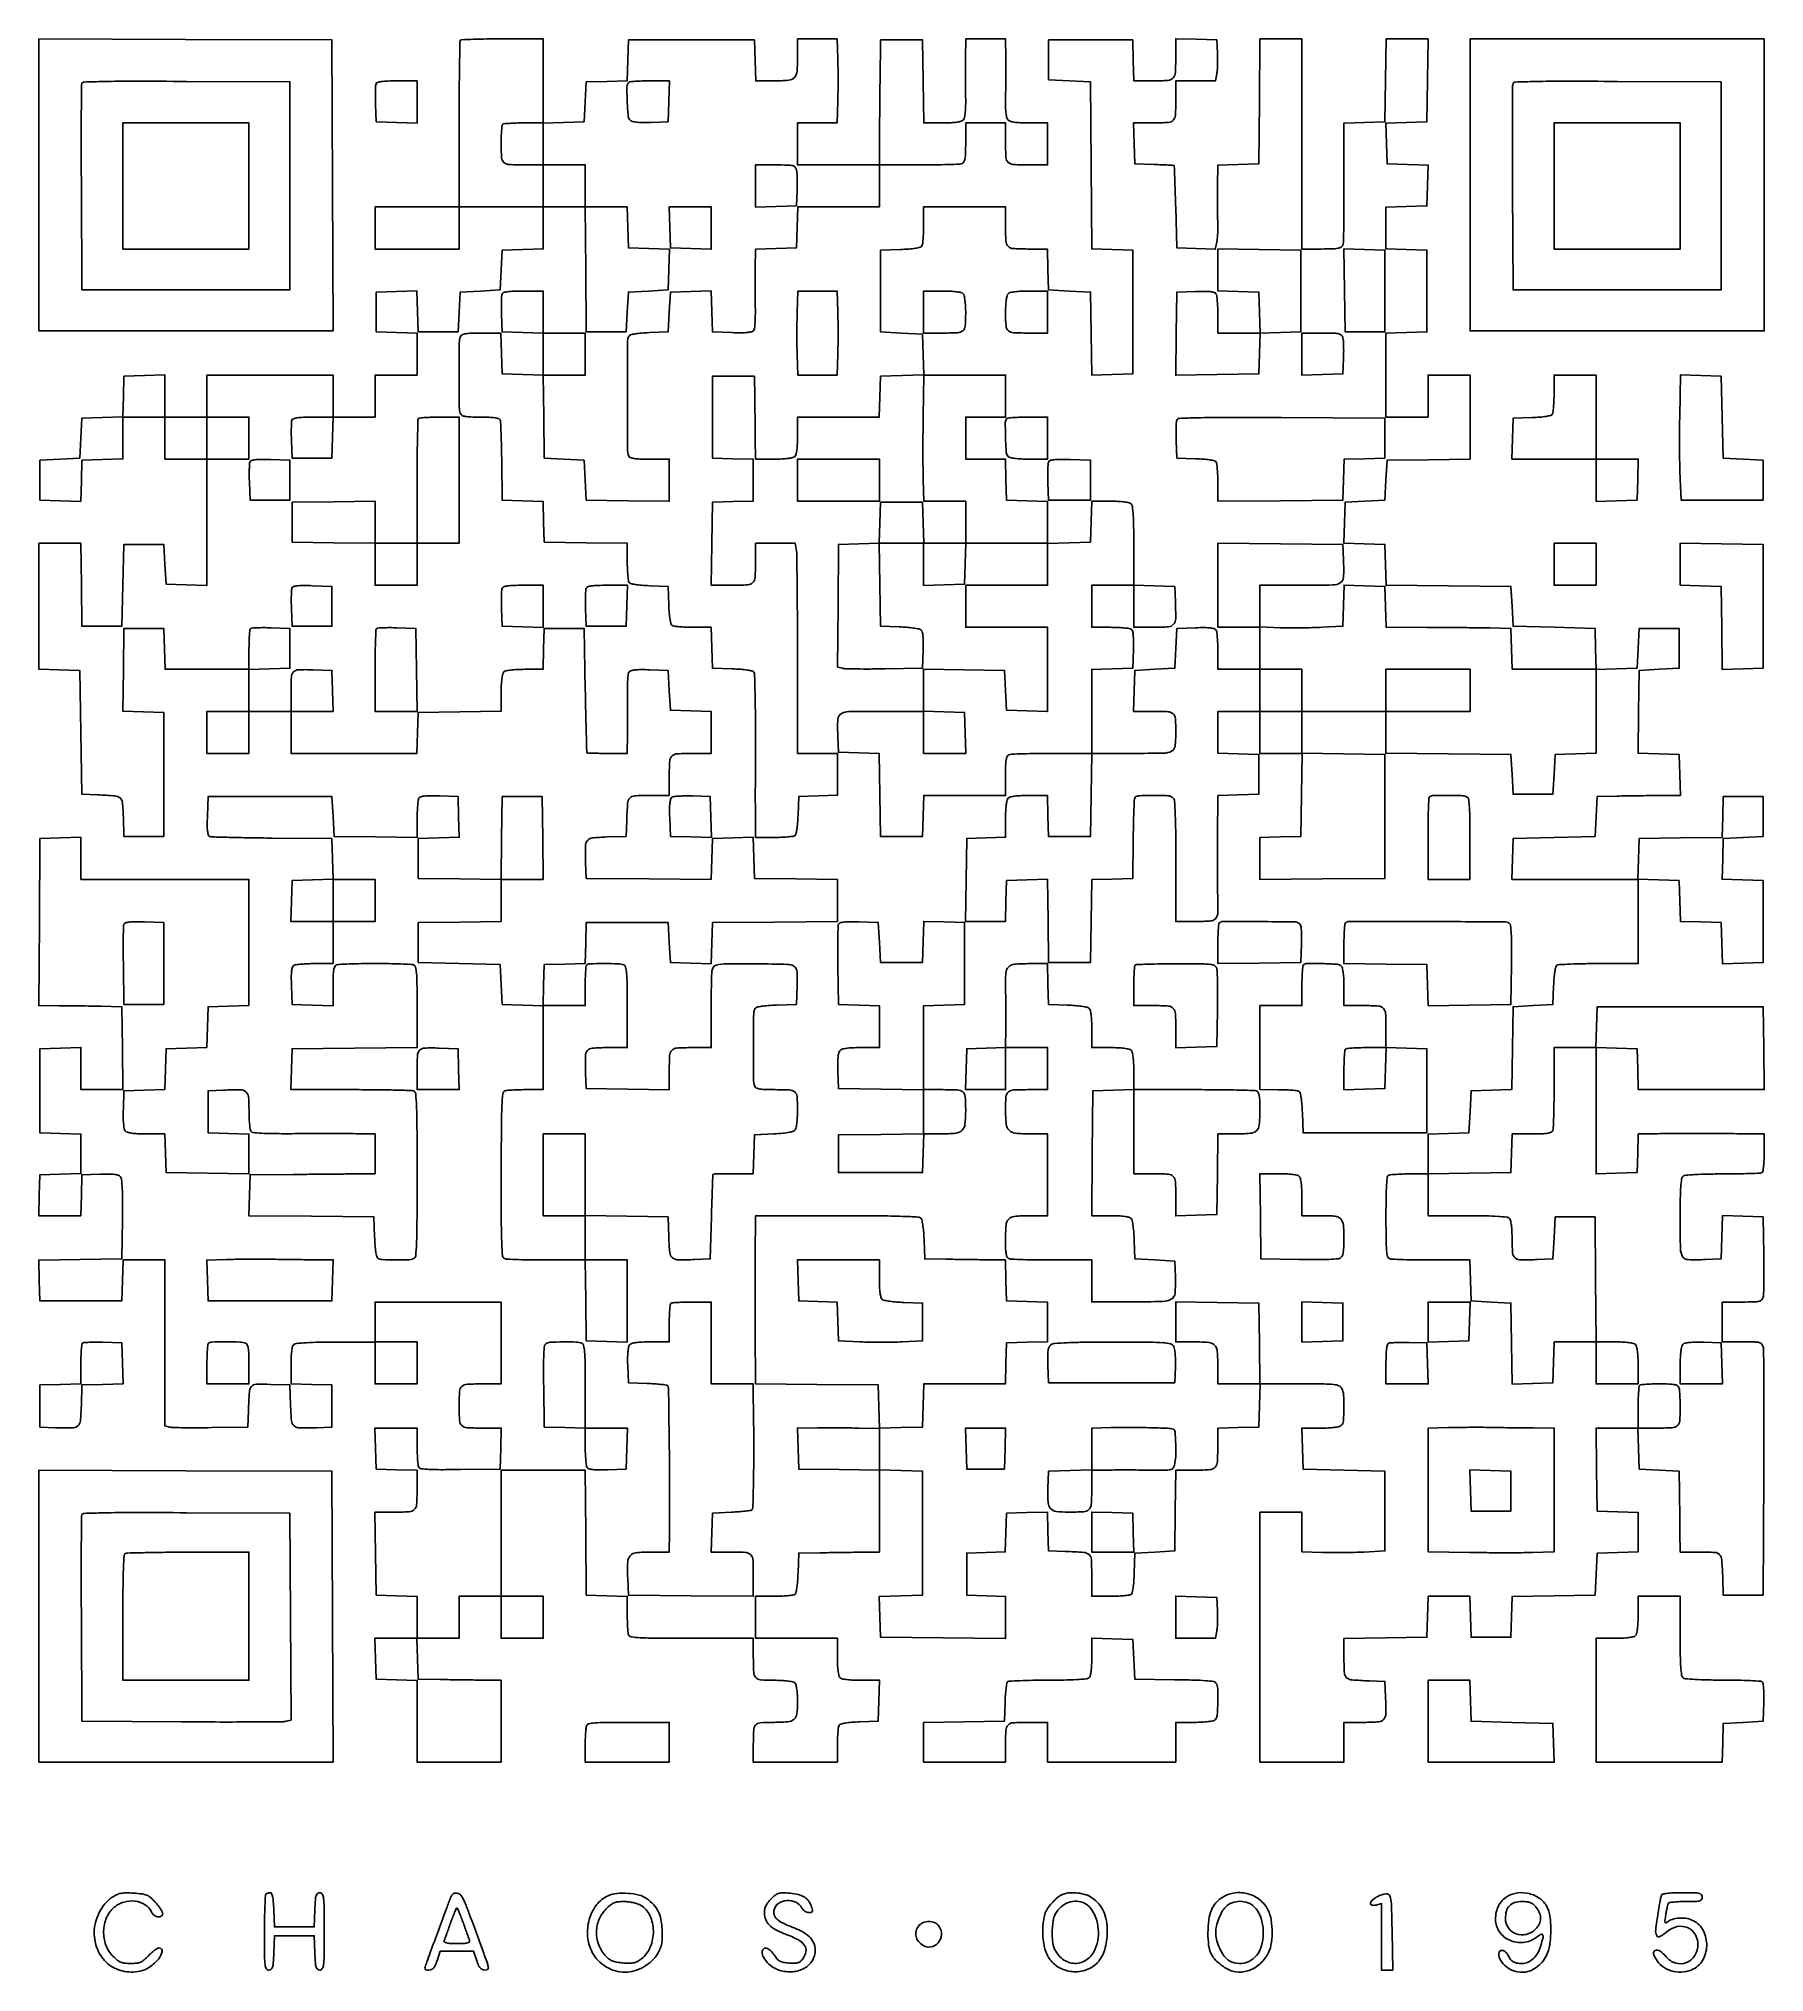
# Model space of a CAD drawing. Extents: x 156 to 936, y 95 to 969.
import ezdxf

# ---------------------------------------------------------------- set-up
doc = ezdxf.new("R2010")
doc.units = 0

msp = doc.modelspace()

# ---------------------------------------------------------------- linework, layer by layer
for points in [[(346.666667, 968.333333, 0.193922), (346.394321, 967.693299, 0.000419), (346.195833, 956.895833, 0.002714), (346.048014, 944.694398, 0.001672), (346, 930.333333), (346, 893), (327, 893), (308, 893), (308, 883.5), (308, 874), (327, 874), (346, 874), (346, 883.5), (346, 893), (365, 893), (384, 893), (384, 883.537526), (384, 874.075052), (374.75, 873.787526), (365.5, 873.5), (365, 864.5), (364.5, 855.5), (355.5, 855), (346.5, 854.5), (346, 845.5), (345.5, 836.5), (336.5, 836.5), (327.5, 836.5), (327.211984, 845.787023), (326.923969, 855.074046), (317.711984, 854.787023), (308.5, 854.5), (308.5, 845.5), (308.5, 836.5), (317.75, 836.212474), (327, 835.924948), (327, 826.462474), (327, 817), (317.5, 817), (308, 817), (308, 807.5), (308, 798), (298.5, 798), (289, 798), (289, 807.5), (289, 817), (260.5, 817), (232, 817), (232, 807.5), (232, 798), (222.5, 798), (213, 798), (213, 807.537526), (213, 817.075052), (203.75, 816.787526), (194.5, 816.5), (194.212964, 807.287036), (193.925929, 798.074071), (184.712964, 797.787036), (175.5, 797.5), (175, 788.5), (174.5, 779.5), (165.5, 779), (156.5, 778.5), (156.5, 769.5), (156.5, 760.5), (165.711984, 760.212977), (174.923969, 759.925954), (175.211984, 769.212977), (175.5, 778.5), (184.75, 778.787526), (194, 779.075052), (194, 788.537526), (194, 798), (203.5, 798), (213, 798), (213, 788.5), (213, 779), (222.5, 779), (232, 779), (232, 750.462474), (232, 721.924948), (222.75, 722.212474), (213.5, 722.5), (213, 731.5), (212.5, 740.5), (203.5, 740.5), (194.5, 740.5), (194, 722), (193.5, 703.5), (184.5, 703.5), (175.5, 703.5), (175.227935, 722.25), (174.955869, 741), (165.477935, 741), (156, 741), (156, 712.537526), (156, 684.075052), (165.25, 683.787526), (174.5, 683.5), (175, 655.5), (175.5, 627.5), (182.5, 627.245668, -0.009206), (190.366323, 626.81473, -0.159803), (192.710509, 625.850964, -0.195196), (193.801646, 623.746161, -0.014923), (194.211203, 617.240685), (194.5, 608.5), (203.5, 608.5), (212.5, 608.5), (212.5, 636.5), (212.5, 664.5), (203.253567, 664.787479), (194.007134, 665.074957), (194.253567, 683.787479), (194.5, 702.5), (203.5, 702.5), (212.5, 702.5), (212.787526, 693.25), (213.075052, 684), (232.037526, 684), (251, 684), (251, 674.5), (251, 665), (241.5, 665), (232, 665), (232, 655.5), (232, 646), (241.5, 646), (251, 646), (251, 655.5), (251, 665), (260.5, 665), (270, 665), (270, 655.5), (270, 646), (298.462474, 646), (326.924948, 646), (327.212474, 655.25), (327.5, 664.5), (346.25, 664.772065), (365, 665.044131), (365, 673.322065, -0.011128), (365.078297, 676.839661, -0.02036), (365.322482, 679.697912, -0.021115), (365.689753, 681.861303, -0.144751), (366.2, 682.8, -0.144682), (367.138013, 683.310039, -0.021131), (369.298731, 683.677383, -0.02038), (372.152513, 683.921656, -0.011159), (375.662474, 684), (383.924948, 684), (384.212474, 693.25), (384.5, 702.5), (393.5, 702.5), (402.5, 702.5), (403.039808, 674.5, 0.000687), (403.261902, 663.746328, 0.00113), (403.482792, 654.651563, 0.000082), (403.700972, 646.48389, 0.16966), (403.789808, 646.25, 0.213373), (403.999733, 646.148272, 0.000917), (406.582006, 646.073437, 0.004185), (409.534568, 646.018018, 0.0026), (413, 646), (422, 646), (422.093918, 654.75, 0.001952), (422.12124, 658.750437, 0.001121), (422.124545, 663.573437, 0.001119), (422.106151, 668.420181, 0.001867), (422.066295, 672.5, -0.009065), (422.082679, 676.041523, -0.012296), (422.234044, 679.236097, -0.009289), (422.473386, 681.873113, -0.120467), (422.80803, 682.793098, -0.181947), (423.637588, 683.388072, -0.038734), (425.413938, 683.720134, -0.026958), (428.092591, 683.863493, -0.008596), (432.085653, 683.793098), (440.5, 683.5), (441, 674.5), (441.5, 665.5), (450.75, 665.212474), (460, 664.924948), (460, 655.462474), (460, 646), (452.081787, 646, 0.01141), (444.599988, 645.829247, 0.175208), (442.252746, 644.85745, 0.195511), (441.199638, 642.650479, 0.014768), (441, 635.893011), (441, 627), (432.019052, 627, 0.014075), (425.293814, 626.810651, 0.199016), (423.167746, 625.785755, 0.165509), (422.189146, 623.47539, 0.009074), (421.754332, 615.5), (421.5, 608.5), (412.759315, 608.211203, 0.017722), (406.222155, 607.762911, 0.198326), (403.97509, 606.54849, 0.170867), (403.062458, 604.011209, 0.012477), (403.199088, 596.479083), (403.5, 589.5), (431.712269, 589.234491), (459.924538, 588.968982), (460.212269, 598.234491), (460.5, 607.5), (469.711984, 607.787023), (478.923969, 608.074046), (479.211984, 598.787023), (479.5, 589.5), (498.25, 589.227935), (517, 588.955869), (517, 579.493508), (517, 570.031147), (488.75, 569.765573), (460.5, 569.5), (460.211984, 560.212977), (459.923969, 550.925954), (450.711984, 551.212977), (441.5, 551.5), (441, 560.5), (440.5, 569.5), (422, 569.5), (403.5, 569.5), (403.212964, 560.287036), (402.925929, 551.074071), (393.712964, 550.787036), (384.5, 550.5), (384.211984, 541.212977), (383.923969, 531.925954), (374.711984, 532.212977), (365.5, 532.5), (365, 541.5), (364.5, 550.5), (346, 551), (327.5, 551.5), (327.5, 560.5), (327.5, 569.5), (346.25, 569.772065), (365, 570.044131), (365, 579.522065), (365, 589), (374.522065, 589), (384.044131, 589), (383.772065, 607.75), (383.5, 626.5), (374.5, 626.5), (365.5, 626.5), (365.227854, 607.728016), (364.955708, 588.956032), (346.227854, 589.228016), (327.5, 589.5), (327.5, 598.5), (327.5, 607.5), (336.787023, 607.788016), (346.074046, 608.076031), (345.787023, 617.288016), (345.5, 626.5), (337.085653, 626.793098, 0.008519), (333.085459, 626.864234, 0.027159), (330.4185, 626.721251, 0.039341), (328.659703, 626.389362, 0.187221), (327.850966, 625.793098, 0.110486), (327.527512, 624.893757, 0.009508), (327.267102, 622.449928, 0.012178), (327.081039, 619.490502, 0.009146), (327.015313, 616.227935), (327, 607.955869), (308.25, 608.227935), (289.5, 608.5), (289, 617.5), (288.5, 626.5), (260.5, 626.5), (232.5, 626.5), (232.210829, 617.733647, 0.007367), (232.132424, 613.435738, 0.028643), (232.275392, 610.779151, 0.046684), (232.616619, 609.132523, 0.230653), (233.244841, 608.45954, 0.084513), (234.291937, 608.249701, 0.000807), (242.100598, 608.034583, 0.002667), (251.102786, 607.849172, 0.00172), (261.534012, 607.725894), (288.5, 607.5), (288.787023, 598.288016), (289.074046, 589.076031), (279.787023, 588.788016), (270.5, 588.5), (270.212474, 579.25), (269.924948, 570), (279.462474, 570), (289, 570), (289, 560.5), (289, 551), (280.75, 550.984687, 0.00917), (277.495888, 550.918959, 0.012203), (274.54359, 550.732898, 0.00954), (272.105717, 550.472467, 0.110402), (271.206902, 550.149034, 0.187221), (270.610638, 549.340297, 0.039341), (270.278749, 547.5815, 0.027159), (270.135766, 544.914541, 0.008519), (270.206902, 540.914347), (270.5, 532.5), (279.75, 532.212474), (289, 531.924948), (289, 540.855485, -0.006687), (289.062877, 545.556376, -0.034414), (289.311272, 548.148072, -0.069706), (289.782488, 549.652499, -0.192751), (290.581787, 550.393011, -0.080274), (291.739764, 550.635232, -0.002791), (296.350875, 550.821697, -0.005143), (301.81755, 550.955916, -0.003565), (308, 551, -0.003565), (314.18245, 550.955916, -0.005143), (319.649125, 550.821697, -0.002791), (324.260236, 550.635232, -0.080274), (325.418213, 550.393011, -0.248983), (326.288418, 549.393493, -0.03631), (326.720225, 546.642912, -0.01831), (326.948918, 541.729729, -0.002475), (327, 531.408585), (327, 513.031147), (298.75, 512.765573), (270.5, 512.5), (270.212474, 503.25), (269.924948, 494), (296.880687, 494, -0.002102), (307.326008, 493.956087, -0.003215), (316.382827, 493.821697, -0.001138), (324.185141, 493.637981, -0.085354), (325.418213, 493.393011, -0.284808), (326.359716, 492.153149, -0.013207), (326.735324, 486.648634, -0.009373), (326.954294, 477.119021, -0.001057), (327, 455.5, -0.001057), (326.954294, 433.880979, -0.009373), (326.735324, 424.351366, -0.013207), (326.359716, 418.846851, -0.284808), (325.418213, 417.606989, -0.084331), (322.825987, 417.086528, -0.010436), (317.044596, 417.034449, -0.008326), (311.182982, 417.201645, -0.130987), (309.292098, 417.798312, -0.195149), (308.75425, 418.552989, -0.020215), (308.326695, 420.737125, -0.020298), (307.991711, 423.707636, -0.009786), (307.792098, 427.532999), (307.5, 436.5), (279.212681, 436.765637), (250.925362, 437.031273), (251.212681, 446.265637), (251.5, 455.5), (271, 455.666511, 0.00004), (279.10741, 455.736385, 0.000038), (287.342188, 455.808634, 0.000038), (294.615372, 455.873545, 0.000135), (299.25, 455.916511), (308, 456), (308, 465), (308, 474), (299.25, 474.095222, 0.002062), (294.644542, 474.126348, 0.00059), (287.505021, 474.136731, 0.000594), (279.449521, 474.129368, 0.000631), (271.554327, 474.102811, -0.003211), (262.32363, 474.119389, -0.012558), (256.625211, 474.309405, -0.012697), (252.829729, 474.62837, -0.227759), (251.81964, 475.257589, -0.111642), (251.508247, 476.128338, -0.009095), (251.2579, 478.552883, -0.011865), (251.078732, 481.487769, -0.008846), (251.015313, 484.730948, 0.020117), (250.756384, 490.879354, 0.208495), (249.583517, 493.060274, 0.166891), (247.044482, 493.94572, 0.011976), (239.479083, 493.800912), (232.5, 493.5), (232.5, 484), (232.5, 474.5), (241.75, 474.212474), (251, 473.924948), (251, 464.940409), (251, 455.955869), (232.25, 456.227935), (213.5, 456.5), (213.211067, 465.25), (212.922134, 474), (204.583512, 474, -0.009484), (200.642903, 474.074749, -0.02717), (197.916775, 474.326977, -0.038384), (196.059733, 474.748719, -0.145521), (195.080436, 475.40308, -0.128993), (194.592049, 476.450915, -0.022589), (194.297825, 478.626634, -0.020484), (194.15782, 481.52409, -0.010573), (194.207992, 485.15308), (194.5, 493.5), (203.712964, 493.787036), (212.925929, 494.074071), (213.212964, 503.287036), (213.5, 512.5), (222.712964, 512.787036), (231.925929, 513.074071), (232.212964, 522.287036), (232.5, 531.5), (241.75, 531.787526), (251, 532.075052), (251, 560.537526), (251, 589), (213, 589), (175, 589), (175, 598.537526), (175, 608.075052), (165.75, 607.787526), (156.5, 607.5), (156.237975, 569.75), (155.97595, 532), (165.237975, 531.949908, -0.001256), (169.470669, 531.916381, -0.000723), (174.569905, 531.855807, -0.000722), (179.691732, 531.780163, -0.001207), (184, 531.699908), (193.5, 531.5), (193.772065, 512.75), (194.044131, 494), (184.522065, 494), (175, 494), (175, 503.537526), (175, 513.075052), (165.75, 512.787526), (156.5, 512.5), (156.5, 493.5), (156.5, 474.5), (165.75, 474.212474), (175, 473.924948), (175, 465), (175, 456.075052), (165.75, 455.787526), (156.5, 455.5), (156.212474, 446.25), (155.924948, 437), (165.424948, 437), (174.924948, 437), (175.212474, 446.25), (175.5, 455.5), (183.596055, 455.787955, -0.008942), (187.577326, 455.858305, -0.030291), (190.170365, 455.700505, -0.047636), (191.885185, 455.323256, -0.142536), (192.869615, 454.657104, -0.150949), (193.427957, 453.310631, -0.011656), (193.705298, 449.363156, -0.011716), (193.837549, 443.712463, -0.003819), (193.773559, 435.369149), (193.5, 417.5), (174.712768, 417.227798), (155.925536, 416.955596), (156.212768, 407.727798), (156.5, 398.5), (175, 398.5), (193.5, 398.5), (193.787526, 407.75), (194.075052, 417), (203.537526, 417), (213, 417), (213, 379.519052), (213, 342.038104), (215.25, 341.483537, 0.053901), (216.797256, 341.275019, 0.002978), (221.685938, 341.175744, 0.004581), (227.515656, 341.145502, 0.003332), (234, 341.214485), (250.5, 341.5), (250.75303, 349, -0.008062), (251.174048, 357.439007, -0.161069), (252.131127, 359.798383, -0.21244), (254.224343, 360.802761, -0.015449), (260.778718, 360.788514), (269.5, 360.5), (269.787398, 351.259666, 0.015844), (270.223546, 344.321238, 0.194277), (271.421808, 342.009645, 0.177046), (273.942653, 341.065605, 0.012739), (281.520917, 341.199088), (288.5, 341.5), (288.5, 351), (288.5, 360.5), (279.25, 360.787526), (270, 361.075052), (270, 369.415081, -0.010095), (270.075455, 373.152089, -0.023703), (270.320133, 375.932544, -0.028695), (270.705797, 377.910725, -0.158342), (271.27854, 378.816205, -0.15395), (272.427395, 379.284722, -0.006257), (276.951528, 379.598333, -0.009408), (282.787933, 379.819519, -0.004522), (290.27854, 379.894572), (308, 379.911845), (308, 370.455923), (308, 361), (317.5, 361), (327, 361), (327, 370.5), (327, 380), (317.5, 380), (308, 380), (308, 389), (308, 398), (336.5, 398), (365, 398), (365, 379.5), (365, 361), (357.081787, 361, 0.011337), (349.606774, 360.830484, 0.173918), (347.257297, 359.865438, 0.196524), (346.201771, 357.6723, 0.015117), (346, 351, 0.015154), (346.202315, 344.326264, 0.196922), (347.260207, 342.13335, 0.173567), (349.614695, 341.168995, 0.011258), (357.119313, 341), (365.075052, 341), (364.787526, 331.75), (364.5, 322.5), (346.546696, 322.269936, -0.003387), (337.80929, 322.21716, -0.013149), (332.398754, 322.363442, -0.01367), (328.801929, 322.65421, -0.228051), (327.812009, 323.269936, -0.112035), (327.503528, 324.134327, -0.008952), (327.255659, 326.562106, -0.011755), (327.078167, 329.500405, -0.008742), (327.015313, 332.75), (327, 341), (317.462474, 341), (307.924948, 341), (308.212474, 331.75), (308.5, 322.5), (317.75, 322.212474), (327, 321.924948), (327, 313.069463, -0.014911), (326.799303, 306.341017, -0.196101), (325.74396, 304.139032, -0.17455), (323.393009, 303.170009, -0.011337), (315.896147, 303), (307.955869, 303), (308.227935, 284.25), (308.5, 265.5), (317.75, 265.212474), (327, 264.924948), (327, 255.462474), (327, 246), (317.462474, 246), (307.924948, 246), (308.212474, 236.75), (308.5, 227.5), (317.75, 227.212474), (327, 226.924948), (327, 208.462474), (327, 190), (346, 190), (365, 190), (365, 208.5), (365, 227), (356.25, 227.103259, -0.000251), (352.181787, 227.153308, -0.000132), (347.132812, 227.219291, -0.000132), (341.965306, 227.289552, -0.000203), (337.5, 227.353259), (327.5, 227.5), (327.212474, 236.75), (326.924948, 246), (336.462474, 246), (346, 246), (346, 255.5), (346, 265), (355.5, 265), (365, 265), (365, 255.5), (365, 246), (374.5, 246), (384, 246), (384, 255.5), (384, 265), (374.499719, 265), (364.999439, 265), (365.032941, 293.5), (365.066444, 322), (384.017649, 322), (402.968853, 322), (403.234427, 293.75), (403.5, 265.5), (412.75, 265.212474), (422, 264.924948), (422, 257.044262, 0.007082), (422.044388, 253.910777, 0.008933), (422.178303, 251.013877, 0.007357), (422.368953, 248.59865, 0.068336), (422.606989, 247.581787, 0.273), (423.7558, 246.66906, 0.020733), (427.864913, 246.269618, 0.01238), (435.102837, 246.047441, 0.001482), (451.106989, 246), (479, 246), (479, 238.081787, 0.010953), (479.162848, 230.648419, 0.166521), (480.090212, 228.284311, 0.202126), (482.206021, 227.214653, 0.017303), (488.406989, 227, -0.0113), (491.882657, 226.921443, -0.02047), (494.716356, 226.676767, -0.021205), (496.865077, 226.309096, -0.144372), (497.8, 225.8, -0.139981), (498.295072, 224.909176, -0.02207), (498.66741, 222.919086, -0.021675), (498.918268, 220.353858, -0.013535), (499, 217.335184, -0.029605), (498.670127, 211.768886, -0.19313), (497.352901, 209.35743, -0.155932), (494.56222, 208.243085, -0.017636), (487.67273, 208, 0.020074), (482.070467, 207.774991, 0.203735), (480.050891, 206.717784, 0.161458), (479.161541, 204.400254, 0.011567), (479, 197.418213), (479, 190), (498, 190), (517, 190), (517.015313, 197.75, -0.009121), (517.07711, 200.806269, -0.012155), (517.251296, 203.57771, -0.009471), (517.494844, 205.866303, -0.110752), (517.797157, 206.706033, -0.192561), (518.533237, 207.236162, -0.02067), (520.63313, 207.666992, -0.020911), (523.460658, 208.005667, -0.010674), (527.031844, 208.206033), (535.5, 208.5), (535.787526, 217.75), (536.075052, 227), (527.737526, 227, -0.01101), (524.190499, 227.078116, -0.020283), (521.315021, 227.321964, -0.021051), (519.141321, 227.688958, -0.145015), (518.2, 228.2, -0.144849), (517.689458, 229.139671, -0.021091), (517.322289, 231.306878, -0.020332), (517.07823, 234.171507, -0.011084), (517, 237.7), (517, 246), (498.5, 246), (480, 246), (480, 255.5), (480, 265), (488.25, 265.015313, 0.008591), (491.498009, 265.077158, 0.011595), (494.431384, 265.251635, 0.008743), (496.855762, 265.495093, 0.112618), (497.707902, 265.798312, 0.195149), (498.24575, 266.552989, 0.020215), (498.673305, 268.737125, 0.020298), (499.008289, 271.707636, 0.009786), (499.207902, 275.532999), (499.5, 284.5), (509, 284.643608, -0.000218), (513.272687, 284.706331, -0.000136), (518.279688, 284.776284, -0.000137), (523.215497, 284.842549, -0.000248), (527.25, 284.893608), (536, 285), (536, 303.536212), (536, 322.072424), (545.75, 321.786212), (555.5, 321.5), (555.5, 293.5), (555.5, 265.5), (545.712959, 265.213341), (535.925919, 264.926682), (536.212959, 255.713341), (536.5, 246.5), (564.75, 246.234427), (593, 245.968853), (593, 255.445494), (593, 264.922134), (584.25, 265.211067), (575.5, 265.5), (575.5, 275), (575.5, 284.5), (584.211627, 284.788373), (592.923254, 285.076746), (593.211627, 293.788373), (593.5, 302.5), (602.710527, 302.787003), (611.921055, 303.074007), (612.210527, 294.287003), (612.5, 285.5), (620, 285.24697, -0.008651), (628.397932, 284.818085, -0.167265), (630.765357, 283.817746, -0.199345), (631.812399, 281.627978, -0.013122), (632, 274.480948), (632, 265), (640.25, 265.015313, 0.008591), (643.498009, 265.077158, 0.011595), (646.431384, 265.251635, 0.008743), (648.855762, 265.495093, 0.112618), (649.707902, 265.798312, 0.195149), (650.24575, 266.552989, 0.020215), (650.673305, 268.737125, 0.020298), (651.008289, 271.707636, 0.009786), (651.207902, 275.532999), (651.5, 284.5), (660.5, 285), (669.5, 285.5), (669.772559, 303.75), (670.045117, 322), (678.905927, 322, 0.016806), (685.556298, 322.223601, 0.20087), (687.807845, 323.349476, 0.167752), (688.798523, 325.842548, 0.010985), (688.986345, 333.712474), (689, 340.924948), (698.25, 341.212474), (707.5, 341.5), (707.786212, 351.25), (708.072424, 361), (726.001028, 361, -0.002155), (736.960232, 360.952766, -0.023261), (741.384548, 360.708594, -0.064996), (743.720129, 360.158147, -0.181488), (744.964816, 359.065741, -0.107088), (745.817478, 356.078409, -0.018612), (745.979465, 350.178425, -0.015314), (745.740238, 344.259859, -0.180517), (744.8, 342.2, -0.145015), (743.858679, 341.688958, -0.021051), (741.684979, 341.321964, -0.020283), (738.809501, 341.078116, -0.01101), (735.262474, 341), (726.924948, 341), (727.212474, 331.75), (727.5, 322.5), (746, 322), (764.5, 321.5), (764.5, 303.5), (764.5, 285.5), (755, 285, -0.006705), (750.692462, 284.831176, -0.004022), (745.573437, 284.74047, -0.004027), (740.478127, 284.732216, -0.007), (736.25, 284.81862), (727, 285.13724), (727, 294.06862), (727, 303), (717.5, 303), (708, 303), (708, 246.5), (708, 190), (727, 190), (746, 190), (746, 199), (746, 208), (754.980948, 208, 0.01682), (761.732324, 208.227183, 0.202101), (764.009281, 209.372662, 0.176722), (764.941866, 211.88044, 0.012322), (764.800912, 219.520917), (764.5, 226.5), (757.5, 226.754332, -0.009063), (749.526075, 227.188877, -0.165247), (747.215181, 228.166181, -0.199221), (746.189786, 230.289619, -0.014145), (746, 236.996987), (746, 245.955869), (764.75, 246.227935), (783.5, 246.5), (783.787526, 255.75), (784.075052, 265), (793.5, 265), (802.924948, 265), (803.212474, 255.75), (803.5, 246.5), (812.5, 246.5), (821.5, 246.5), (821.787236, 255.728072), (822.074471, 264.956143), (840.787236, 265.228072), (859.5, 265.5), (860, 275), (860.5, 284.5), (869.75, 284.787526), (879, 285.075052), (879, 294), (879, 302.924948), (869.75, 303.212474), (860.5, 303.5), (860.227935, 322.25), (859.955869, 341), (869.440409, 341), (878.924948, 341), (879.212474, 331.75), (879.5, 322.5), (888.5, 322), (897.5, 321.5), (897.670976, 312, -0.000662), (897.742218, 307.72731, -0.000413), (897.814941, 302.720312, -0.000414), (897.878466, 297.784501, -0.000753), (897.920976, 293.75), (898, 285), (906.980948, 285, -0.014636), (913.721799, 284.802642, -0.203902), (915.852847, 283.744619, -0.161469), (916.823931, 281.365335, -0.008402), (917.24697, 273), (917.5, 265.5), (926.5, 265.5), (935.5, 265.5), (935.776118, 320.5, 0.000946), (935.842591, 341.744487, 0.001484), (935.810983, 360.004687, 0.000367), (935.724204, 375.978155, 0.057952), (935.507066, 377.75, 0.122612), (934.851516, 379.003912, 0.154493), (933.732866, 379.672192, 0.053324), (931.54856, 379.947535, 0.004712), (925.980948, 380), (917, 380), (917, 389), (917, 398), (925.980948, 398, 0.004723), (931.546285, 398.052569, 0.05326), (933.733241, 398.32806, 0.153853), (934.855448, 398.996239, 0.122337), (935.516124, 400.25, 0.054093), (935.724896, 401.805286, 0.002845), (935.823778, 406.832812, 0.00446), (935.854068, 412.824029, 0.003227), (935.785177, 419.5), (935.5, 436.5), (926.286659, 436.787041), (917.073318, 437.074081), (916.786659, 427.287041), (916.5, 417.5), (909.520917, 417.199088, -0.019248), (901.574999, 417.162555, -0.251265), (899.107765, 418.595688, -0.134357), (898.125551, 421.946822, -0.0045), (898, 435.896607, -0.003491), (898.061028, 444.636127, -0.013465), (898.282931, 450.059437, -0.015294), (898.636876, 453.644563, -0.18949), (899.285523, 454.822, -0.152615), (900.427684, 455.291266, -0.006939), (904.696615, 455.603715, -0.009969), (910.220215, 455.820614, -0.004828), (917.291124, 455.888889, 0.003431), (923.771027, 455.933358, 0.005239), (929.391783, 456.06942, 0.002047), (934.200439, 456.255964, 0.128375), (935.005601, 456.503461, 0.218923), (935.399149, 457.096126, 0.01144), (935.707895, 459.417042, 0.016347), (935.927867, 462.280057, 0.010998), (936, 465.559017), (936, 474), (927.75, 474.065134, 0.000915), (916.80417, 474.13153, 0.000876), (905.700205, 474.159117, 0.000915), (895.577626, 474.148001, 0.001977), (887.788933, 474.094396), (879.077866, 474), (878.788933, 465.25), (878.5, 456.5), (869.25, 456.212474), (860, 455.924948), (860, 484.5), (860, 513.075052), (869.25, 512.787526), (878.5, 512.5), (878.787526, 503.25), (879.075052, 494), (907.559591, 494), (936.044131, 494), (935.772065, 512.75), (935.5, 531.5), (898, 531.5), (860.5, 531.5), (860.212474, 522.25), (859.924948, 513), (850.462474, 513), (841, 513), (841, 495.081787, -0.003154), (840.955961, 488.101301, -0.004625), (840.821697, 481.9624, -0.002287), (840.635929, 476.759931, -0.081716), (840.393011, 475.581787, -0.192048), (839.6553, 474.783343, -0.07006), (838.160359, 474.311801, -0.034654), (835.587627, 474.06308, -0.006774), (830.931944, 474), (822.077866, 474), (821.788933, 465.25), (821.5, 456.5), (802.75, 456.227935), (784, 455.955869), (784, 464.940409), (784, 473.924948), (793.25, 474.212474), (802.5, 474.5), (803, 484), (803.5, 493.5), (812.728072, 493.787236), (821.956143, 494.074471), (822.228072, 512.787236), (822.5, 531.5), (831.5, 532), (840.5, 532.5), (840.793967, 540.968156, -0.010674), (840.994333, 544.539342, -0.020911), (841.333008, 547.36687, -0.02067), (841.763838, 549.466763, -0.192561), (842.293967, 550.202843, -0.129281), (843.259344, 550.511054, -0.002669), (848.35979, 550.748704, -0.006067), (854.36045, 550.923305, -0.004023), (861.25, 550.984687), (879, 551), (879, 570.037526), (879, 589.075052), (888.25, 588.787526), (897.5, 588.5), (897.787036, 579.287036), (898.074071, 570.074071), (907.287036, 569.787036), (916.5, 569.5), (916.788016, 560.212977), (917.076031, 550.925954), (926.288016, 551.212977), (935.5, 551.5), (935.5, 570), (935.5, 588.5), (926.212977, 588.788016), (916.925954, 589.076031), (917.212977, 598.288016), (917.5, 607.5), (926.5, 608), (935.5, 608.5), (935.5, 617.5), (935.5, 626.5), (926.5, 626.5), (917.5, 626.5), (917.212764, 617.271928), (916.925529, 608.043857), (898.212764, 607.771928), (879.5, 607.5), (879.212474, 598.25), (878.924948, 589), (850.424948, 589), (821.924948, 589), (822.212474, 598.25), (822.5, 607.5), (841, 608), (859.5, 608.5), (860, 617.5), (860.5, 626.5), (869.5, 626.698134, -0.001404), (873.650879, 626.777852, -0.000772), (878.731336, 626.853302, -0.000769), (883.886559, 626.913966, -0.001232), (888.287526, 626.948134), (898.075052, 627), (897.787526, 636.25), (897.5, 645.5), (888.228074, 645.787816), (878.956148, 646.075632), (879.228074, 664.787816), (879.5, 683.5), (888.5, 684), (897.5, 684.5), (897.5, 693.5), (897.5, 702.5), (888.5, 702.5), (879.5, 702.5), (879, 693.5), (878.5, 684.5), (869.288016, 684.212977), (860.076031, 683.925954), (859.788016, 693.212977), (859.5, 702.5), (841, 703), (822.5, 703.5), (822, 712.5), (821.5, 721.5), (793.287321, 721.76551), (765.074641, 722.03102), (764.787321, 731.26551), (764.5, 740.5), (755.212977, 740.788016), (745.925954, 741.076031), (746.212977, 750.288016), (746.5, 759.5), (755.5, 760), (764.5, 760.5), (765, 769.5), (765.5, 778.5), (784.25, 778.772065), (803, 779.044131), (803, 798.022065), (803, 817), (793.5, 817), (784, 817), (784, 807.5), (784, 798), (774.5, 798), (765, 798), (765, 816.962474), (765, 835.924948), (774.25, 836.212474), (783.5, 836.5), (783.5, 855), (783.5, 873.5), (774.25, 873.787526), (765, 874.075052), (765, 883.5), (765, 892.924948), (774.25, 893.212474), (783.5, 893.5), (783.787023, 902.711984), (784.074046, 911.923969), (774.787023, 912.211984), (765.5, 912.5), (765.212977, 921.711984), (764.925954, 930.923969), (774.212977, 931.211984), (783.5, 931.5), (783.772065, 950.25), (784.044131, 969), (774.544131, 969), (765.044131, 969), (764.772065, 950.25), (764.5, 931.5), (755.25, 931.212474), (746, 930.924948), (745.919324, 921.712474, 0.002122), (745.898044, 916.997829, 0.000699), (745.90586, 910.065539, 0.000696), (745.935984, 902.375556, 0.000789), (745.986779, 895, -0.003663), (745.994552, 888.167947, -0.005286), (745.893279, 882.126562, -0.002874), (745.724657, 877.031288, -0.082442), (745.460466, 875.75, -0.168616), (744.692597, 874.841942, -0.088694), (743.291859, 874.318156, -0.039035), (740.801026, 874.060987, -0.006213), (735.893011, 874), (727, 874), (727, 921.5), (727, 969), (717.515573, 969), (708.031147, 969), (707.765573, 940.75), (707.5, 912.5), (698.25, 912.212474), (689, 911.924948), (688.82808, 902.712474, 0.003597), (688.782056, 898.698727, 0.002647), (688.786597, 894.251095, 0.002674), (688.835665, 890.044079, 0.005963), (688.928279, 886.844444, -0.010777), (688.981928, 884.0666, -0.010054), (688.918385, 881.223904, -0.010084), (688.76022, 878.701616, -0.033365), (688.512473, 877.056791), (687.824549, 873.924693), (679.162275, 874.212347), (670.5, 874.5), (669.942718, 893, 0.000942), (669.715182, 900.108232, 0.001544), (669.492526, 906.127626, 0.000148), (669.275164, 911.510677, 0.176637), (669.192718, 911.711067, 0.195477), (669.004677, 911.800681, 0.000697), (666.486298, 911.945007, 0.003524), (663.618354, 912.085089, 0.002187), (660.25, 912.211067), (651.5, 912.5), (651.212474, 921.75), (650.924948, 931), (659.855485, 931, 0.014649), (666.642834, 931.198903, 0.195156), (668.85465, 932.251172, 0.175657), (669.828811, 934.597657, 0.011435), (670, 942.081787), (670, 950), (678.954687, 950), (687.909374, 950), (688.515505, 953.25, 0.028289), (688.728227, 954.905147, 0.009836), (688.852282, 957.307813, 0.009734), (688.885353, 959.964524, 0.011185), (688.810818, 962.5), (688.5, 968.5), (679.25, 968.787526), (670, 969.075052), (669.986345, 961.787526, -0.010832), (669.799714, 953.859802, -0.166914), (668.811357, 951.3561, -0.20174), (666.562052, 950.225104, -0.016943), (659.920894, 950), (651.075052, 950), (650.787526, 959.25), (650.5, 968.5), (631.5, 968.5), (612.5, 968.5), (612.5, 959.5), (612.5, 950.5), (622, 950), (631.5, 949.5), (631.761989, 911.787367), (632.023977, 874.074734), (641.261989, 873.787367), (650.5, 873.5), (650.5, 845.5), (650.5, 817.5), (641.272202, 817.212768), (632.044404, 816.925536), (631.772202, 835.712768), (631.5, 854.5), (622, 855), (612.5, 855.5), (612.212474, 864.75), (611.924948, 874), (603.069463, 874, -0.014889), (596.341871, 874.20038, -0.195866), (594.139748, 875.254332, -0.174757), (593.170318, 877.602344, -0.011384), (593, 885.081787), (593, 893), (574.5, 893), (556, 893), (555.984687, 884.75, -0.008591), (555.922842, 881.501991, -0.011595), (555.748365, 878.568616, -0.008743), (555.504907, 876.144238, -0.112618), (555.201688, 875.292098, -0.195149), (554.447011, 874.75425, -0.020215), (552.262875, 874.326695, -0.020298), (549.292364, 873.991711, -0.009786), (545.467001, 873.792098), (536.5, 873.5), (536.5, 855), (536.5, 836.5), (546, 836), (555.5, 835.5), (555.787041, 826.286659), (556.074081, 817.073318), (546.287041, 816.786659), (536.5, 816.5), (536.212474, 807.25), (535.924948, 798), (517.462474, 798), (499, 798), (499, 789.7, -0.011084), (498.92177, 786.171507, -0.020332), (498.677711, 783.306878, -0.021091), (498.310542, 781.139671, -0.144849), (497.8, 780.2, -0.144849), (496.860329, 779.689458, -0.021091), (494.693122, 779.322289, -0.020332), (491.828493, 779.07823, -0.011084), (488.3, 779), (480, 779), (479.893608, 788.25, 0.000291), (479.842519, 792.478046, 0.000167), (479.776284, 797.573437, 0.000167), (479.70632, 802.69257, 0.000279), (479.643608, 807), (479.5, 816.5), (470, 816.5), (460.5, 816.5), (460.5, 798), (460.5, 779.5), (469.75, 779.212474), (479, 778.924948), (479, 769.5), (479, 760.075052), (469.75, 759.787526), (460.5, 759.5), (460.227935, 740.75), (459.955869, 722), (469.370946, 722, 0.013239), (476.544462, 722.189967, 0.190583), (478.818525, 723.231798, 0.181311), (479.823071, 725.569727, 0.011775), (480, 733.081787), (480, 741), (488.920545, 741), (497.841089, 741), (498.393408, 738.25, -0.045327), (498.614542, 736.203064, -0.000904), (498.773858, 725.732812, -0.002143), (498.885491, 713.494641, -0.001437), (498.912962, 699.5, 0.000172), (498.904803, 685.074985, 0.000207), (498.907418, 671.504688, 0.000177), (498.918393, 660.070604, 0.001383), (498.940099, 654.75), (499, 646), (508, 646), (517, 646), (517, 636.538933), (517, 627.077866), (508.25, 626.788933), (499.5, 626.5), (499.206033, 618.031844, -0.010674), (499.005667, 614.460658, -0.020911), (498.666992, 611.63313, -0.02067), (498.236162, 609.533237, -0.192561), (497.706033, 608.797157, -0.112667), (496.854929, 608.494381, -0.008725), (494.430835, 608.251296, -0.011582), (491.497876, 608.077072, -0.008579), (488.25, 608.015313), (480, 608), (479.92988, 616.75, -0.001822), (479.907911, 621.778555, -0.000327), (479.90725, 631.154688, -0.000353), (479.921406, 642.13851, -0.000319), (479.95131, 653.5, 0.002698), (479.928297, 664.319654, 0.00422), (479.779667, 673.629821, 0.001271), (479.562407, 681.691282, 0.140421), (479.238432, 682.707902, 0.190147), (478.467514, 683.24381, 0.019838), (476.263339, 683.672266, 0.020072), (473.280977, 684.00824, 0.00987), (469.467001, 684.207902), (460.5, 684.5), (460.212474, 693.75), (459.924948, 703), (451.712474, 703.015313, -0.008617), (448.478979, 703.077075, -0.011623), (445.558142, 703.251296, -0.008778), (443.144249, 703.494415, -0.112531), (442.293967, 703.797157, -0.192561), (441.763838, 704.533237, -0.02067), (441.333008, 706.63313, -0.020911), (440.994333, 709.460658, -0.010674), (440.793967, 713.031844), (440.5, 721.5), (432.031844, 721.793967, -0.010674), (428.460658, 721.994333, -0.020911), (425.63313, 722.333008, -0.02067), (423.533237, 722.763838, -0.192561), (422.797157, 723.293967, -0.112587), (422.494401, 724.144588, -0.008757), (422.251296, 726.562684, -0.011606), (422.077074, 729.488515, -0.008601), (422.015313, 732.727935), (422, 740.955869), (403.25, 741.227935), (384.5, 741.5), (384.212964, 750.712964), (383.925929, 759.925929), (374.712964, 760.212964), (365.5, 760.5), (365.260276, 778, 0.00246), (365.13372, 784.796823, 0.003692), (364.950297, 790.726562, 0.001541), (364.740397, 795.794984, 0.080521), (364.541661, 796.75, 0.236545), (363.909787, 797.327399, 0.034099), (362.147546, 797.698694, 0.025982), (359.496374, 797.931356, 0.008896), (355.638374, 798, -0.007303), (351.236565, 798.064292, -0.036059), (348.77052, 798.314954, -0.072045), (347.328683, 798.788328, -0.188), (346.606989, 799.581787, -0.089988), (346.067772, 802.432952, -0.001855), (346.013724, 817, -0.001855), (346.067772, 831.567048, -0.089988), (346.606989, 834.418213, -0.192061), (347.344751, 835.216672, -0.070053), (348.839867, 835.688208, -0.03465), (351.412948, 835.936924, -0.006773), (356.069463, 836), (364.924948, 836), (365.212474, 826.75), (365.5, 817.5), (374.728072, 817.212764), (383.956143, 816.925529), (384.228072, 798.212764), (384.5, 779.5), (393.5, 779), (402.5, 778.5), (403, 769.5), (403.5, 760.5), (422.25, 760.227935), (441, 759.955869), (441, 769.477935), (441, 779), (432.106989, 779, -0.007513), (427.741032, 779.065608, -0.029068), (425.044025, 779.304026, -0.047588), (423.375545, 779.714801, -0.220442), (422.681023, 780.388856, -0.091562), (422.090912, 783.563365, -0.000826), (422.102415, 807.870554, -0.000563), (422.182849, 832.615542, -0.14149), (422.796425, 834.706033, -0.192461), (423.53282, 835.236122, -0.020662), (425.633119, 835.66697, -0.020906), (428.460883, 836.005666, -0.010676), (432.031844, 836.206033), (440.5, 836.5), (441, 845.5), (441.5, 854.5), (450.711984, 854.787023), (459.923969, 855.074046), (460.211984, 845.787023), (460.5, 836.5), (469.41543, 836.208654, 0.007966), (473.66478, 836.137534, 0.025648), (476.487929, 836.280171, 0.036644), (478.353825, 836.610119, 0.183483), (479.208002, 837.208654, 0.123557), (479.544863, 838.129222, 0.009587), (479.771387, 840.764417, 0.01264), (479.903375, 843.958601, 0.009309), (479.894176, 847.5, -0.002937), (479.831617, 851.577232, -0.001766), (479.802896, 856.415539, -0.001769), (479.80835, 861.226541, -0.00309), (479.851604, 865.212474), (480, 873.924948), (489.25, 874.212474), (498.5, 874.5), (498.787526, 883.75), (499.075052, 893), (517.537526, 893), (536, 893), (536, 902.5), (536, 912), (553.918213, 912, 0.003154), (560.898699, 912.044039, 0.004625), (567.0376, 912.178303, 0.002287), (572.240069, 912.364071, 0.081716), (573.418213, 912.606989, 0.192406), (574.217093, 913.346128, 0.06988), (574.688469, 914.845898, 0.034532), (574.937024, 917.428287, 0.00673), (575, 922.106989), (575, 931), (584, 931), (593, 931), (593, 922.106989, 0.014768), (593.199638, 915.349521, 0.195511), (594.252746, 913.14255, 0.175208), (596.599988, 912.170753, 0.01141), (604.081787, 912), (612, 912), (612, 921.5), (612, 931), (603.622445, 931, -0.009118), (599.55486, 931.074186, -0.028987), (596.848389, 931.330524, -0.043883), (595.03965, 931.773344, -0.13844), (594.021097, 932.47458, -0.125079), (593.491098, 933.589189, -0.024523), (593.165701, 935.802749, -0.020936), (592.999712, 938.814653, -0.00977), (593.024538, 942.72458, 0.003165), (593.10265, 946.717686, 0.001862), (593.148043, 951.492533, 0.001862), (593.157869, 956.264977, 0.00318), (593.125886, 960.25), (593, 969), (584, 969), (575, 969), (574.903093, 960.25, 0.002508), (574.878938, 956.263588, 0.001466), (574.887951, 951.486581, 0.001465), (574.924999, 946.705243, 0.002487), (574.987627, 942.70432, -0.009979), (574.990205, 938.846517, -0.020111), (574.809346, 935.810691, -0.022534), (574.47978, 933.550314, -0.126387), (573.962089, 932.45432, -0.14037), (572.954879, 931.766501, -0.042352), (571.134873, 931.329627, -0.028503), (568.425777, 931.074387, -0.009237), (564.399621, 931), (556.044131, 931), (555.772065, 949.75), (555.5, 968.5), (546, 968.5), (536.5, 968.5), (536.281132, 950, 0.000396), (536.195054, 942.202173, 0.000349), (536.117411, 934.070312, 0.000351), (536.05767, 926.738515, 0.001063), (536.031132, 921.75), (536, 912), (517.5, 912), (499, 912), (499, 921.5), (499, 931), (507.933587, 931), (516.867173, 931), (517.183587, 940.895415, 0.004955), (517.281741, 945.345316, 0.003096), (517.312769, 950.558523, 0.003106), (517.279617, 955.696635, 0.005644), (517.179031, 959.895415), (516.858062, 969), (507.929031, 969), (499, 969), (499, 961.434259, -0.017837), (498.746246, 954.323459, -0.169439), (497.55902, 951.569544, -0.186655), (494.972441, 950.291199, -0.022492), (488.502342, 950), (480.075052, 950), (479.787526, 959.25), (479.5, 968.5), (451, 968.5), (422.5, 968.5), (422.212964, 959.287036), (421.925929, 950.074071), (412.712964, 949.787036), (403.5, 949.5), (403, 940.5), (402.5, 931.5), (393.25, 931.212474), (384, 930.924948), (384, 949.962474), (384, 969), (365.666667, 969, 0.0034), (358.591013, 968.951878, 0.005368), (352.522917, 968.804167, 0.001621), (347.281849, 968.603258, 0.188134)], [(269.5, 902.5), (269.5, 855.5), (222.5, 855.5), (175.5, 855.5), (175.239372, 901.5, -0.000997), (175.174287, 919.225103, -0.001596), (175.197198, 934.357597, -0.000282), (175.267665, 947.72814, -0.090314), (175.461789, 948.759906, -0.301449), (176.45055, 949.464468, -0.003096), (185.402033, 949.70934, -0.005599), (198.68089, 949.841585, -0.001079), (222.722417, 949.759906), (269.5, 949.5)], [(308.423642, 948.661609, 0.079281), (308.235027, 947.7687, 0.006579), (308.147568, 945.392336, 0.008656), (308.129541, 942.539392, 0.006569), (308.205027, 939.411609), (308.5, 931.5), (317.75, 931.212474), (327, 930.924948), (327, 940.462474), (327, 950), (317.968615, 950, 0.007593), (313.620517, 949.933967, 0.027242), (310.854544, 949.698735, 0.041413), (309.106941, 949.304101, 0.228749)], [(440.787526, 940.75), (440.5, 931.5), (432.655204, 931.206229, -0.01153), (429.264652, 931.157498, -0.021342), (426.514748, 931.298867, -0.023545), (424.431833, 931.594776, -0.126804), (423.405204, 932.078674, -0.200106), (422.418427, 933.959939, -0.011327), (421.97982, 940.653901, -0.011379), (421.845585, 947.358722, -0.1982), (422.666667, 949.333333, -0.174822), (423.232541, 949.599219, -0.00583), (425.743315, 949.804167, -0.010438), (428.756615, 949.951668, -0.007009), (432.204192, 950), (441.075052, 950)], [(916.5, 902.5), (916.5, 855.5), (869.5, 855.5), (822.5, 855.5), (822.239372, 901.5, -0.000997), (822.174287, 919.225103, -0.001596), (822.197198, 934.357597, -0.000282), (822.267665, 947.72814, -0.090314), (822.461789, 948.759906, -0.301449), (823.45055, 949.464468, -0.003096), (832.402033, 949.70934, -0.005599), (845.68089, 949.841585, -0.001079), (869.722417, 949.759906), (916.5, 949.5)], [(384, 921.5), (384, 912), (393.5, 912), (403, 912), (403, 902.5), (403, 893), (412.462474, 893), (421.924948, 893), (422.212474, 883.75), (422.5, 874.5), (431.787023, 874.211984), (441.074046, 873.923969), (440.787023, 864.711984), (440.5, 855.5), (431.5, 855), (422.5, 854.5), (422, 845.5), (421.5, 836.5), (412.5, 836.5), (403.5, 836.5), (403.234427, 864.75), (402.968853, 893), (393.484427, 893), (384, 893), (384, 902.5), (384, 912), (376.081787, 912, -0.010973), (368.645885, 912.163215, -0.166948), (366.282706, 913.092708, -0.201813), (365.213878, 915.212898, -0.017167), (365, 921.440322, -0.007555), (365.048362, 924.640807, -0.011152), (365.195833, 927.446011, -0.006592), (365.401283, 929.774411, -0.17274), (365.666667, 930.333333, -0.174709), (366.23216, 930.599192, -0.005871), (368.732292, 930.804167, -0.010477), (371.733476, 930.951666, -0.007039), (375.166667, 931), (384, 931)], [(498.53186, 909.729083, -0.045288), (498.735265, 908.430652, -0.00895), (498.846004, 906.075142, -0.009416), (498.874264, 903.317546, -0.008627), (498.800912, 900.479083), (498.5, 893.5), (489.25, 893.212474), (480, 892.924948), (480, 902.462474), (480, 912), (488.980948, 912, -0.004705), (494.561989, 911.94748, -0.053705), (496.743052, 911.670919, -0.154872), (497.864468, 910.997584, -0.119781)], [(726.5, 855), (726.5, 836.5), (717.287036, 836.212964), (708.074071, 835.925929), (707.787036, 826.712964), (707.5, 817.5), (688.727853, 817.227853), (669.955707, 816.955707), (670.227853, 835.727853), (670.5, 854.5), (678.914347, 854.793098, -0.008519), (682.914541, 854.864234, -0.027159), (685.5815, 854.721251, -0.039341), (687.340297, 854.389362, -0.187221), (688.149034, 853.793098, -0.110402), (688.472467, 852.894283, -0.00954), (688.732898, 850.45641, -0.012203), (688.918959, 847.504112, -0.00917), (688.984687, 844.25), (689, 836), (698.537526, 836), (708.075052, 836), (707.787526, 845.25), (707.5, 854.5), (698.25, 854.787526), (689, 855.075052), (689, 864.559591), (689, 874.044131), (707.75, 873.772065), (726.5, 873.5)], [(384, 845.5), (384, 836), (393.5, 836), (403, 836), (403, 826.5), (403, 817), (393.5, 817), (384, 817), (384, 826.462474), (384, 835.924948), (374.75, 836.212474), (365.5, 836.5), (365.205027, 844.411609, -0.006569), (365.129541, 847.539392, -0.008656), (365.147568, 850.392336, -0.006579), (365.235027, 852.7687, -0.079281), (365.423642, 853.661609, -0.228749), (366.106941, 854.304101, -0.041413), (367.854544, 854.698735, -0.027242), (370.620517, 854.933967, -0.007593), (374.968615, 855), (384, 855)], [(498.843707, 845.25, 0.005283), (498.735031, 840.846037, 0.003227), (498.695249, 835.646875, 0.003234), (498.722408, 830.495207, 0.005736), (498.820969, 826.25), (499.141938, 817), (508.002349, 817), (516.86276, 817), (517.18138, 826.5, 0.005281), (517.280715, 830.82474, 0.003101), (517.312811, 836, 0.003101), (517.280715, 841.17526, 0.005281), (517.18138, 845.5), (516.86276, 855), (508.025087, 855), (499.187415, 855)], [(573.8, 853.8, -0.142062), (574.301898, 852.888147, -0.021703), (574.672007, 850.825282, -0.021121), (574.91981, 848.136184, -0.012415), (575, 844.906989, -0.019554), (574.772902, 839.102218, -0.206765), (573.690254, 837.052708, -0.159949), (571.310519, 836.157481, -0.01065), (563.918213, 836), (556, 836), (556, 845.5), (556, 855), (564.3, 855, -0.011084), (567.828493, 854.92177, -0.020332), (570.693122, 854.677711, -0.021091), (572.860329, 854.310542, -0.144849)], [(612, 845.5), (612, 836), (604.081787, 836, -0.01065), (596.689481, 836.157481, -0.159949), (594.309746, 837.052708, -0.206765), (593.227098, 839.102218, -0.019554), (593, 844.906989, -0.012415), (593.08019, 848.136184, -0.021121), (593.327993, 850.825282, -0.021703), (593.698102, 852.888147, -0.142062), (594.2, 853.8, -0.144849), (595.139671, 854.310542, -0.021091), (597.306878, 854.677711, -0.020332), (600.171507, 854.92177, -0.011084), (603.7, 855), (612, 855)], [(745.53186, 833.729083, -0.045288), (745.735265, 832.430652, -0.00895), (745.846004, 830.075142, -0.009416), (745.874264, 827.317546, -0.008627), (745.800912, 824.479083), (745.5, 817.5), (736.25, 817.212474), (727, 816.924948), (727, 826.462474), (727, 836), (735.980948, 836, -0.004705), (741.561989, 835.94748, -0.053705), (743.743052, 835.670919, -0.154872), (744.864468, 834.997584, -0.119781)], [(593, 807.5), (593, 798), (584, 798), (575, 798), (575, 788.5), (575, 779), (583.962474, 779), (592.924948, 779), (593.212474, 769.75), (593.5, 760.5), (602.75, 760.212474), (612, 759.924948), (612, 750.426262), (612, 740.927576), (621.75, 741.213788), (631.5, 741.5), (631.787526, 750.75), (632.075052, 760), (640.337526, 760, -0.011159), (643.847487, 759.921656, -0.02038), (646.701269, 759.677383, -0.021131), (648.861987, 759.310039, -0.144682), (649.8, 758.8, -0.170869), (650.380124, 757.589573, -0.011315), (650.716221, 753.683264, -0.011928), (650.936021, 748.099395, -0.003872), (651, 739.837526), (651, 722.075052), (660.25, 721.787526), (669.5, 721.5), (669.800912, 714.520917, -0.012322), (669.941866, 706.88044, -0.176722), (669.009281, 704.372662, -0.202101), (666.732324, 703.227183, -0.01682), (659.980948, 703), (651, 703), (651, 712.5), (651, 722), (641.5, 722), (632, 722), (632, 712.5), (632, 703), (640.25, 702.984687, -0.00917), (643.504112, 702.918959, -0.012203), (646.45641, 702.732898, -0.00954), (648.894283, 702.472467, -0.110402), (649.793098, 702.149034, -0.187221), (650.389362, 701.340297, -0.039341), (650.721251, 699.5815, -0.027159), (650.864234, 696.914541, -0.008519), (650.793098, 692.914347), (650.5, 684.5), (641.25, 684.212474), (632, 683.924948), (632, 664.962474), (632, 646), (650.393011, 646, 0.00373), (664.576702, 646.105813, 0.109502), (668.070165, 646.935046, 0.256607), (669.634279, 649.138828, 0.028723), (670, 655.5, 0.015882), (669.801829, 661.737474, 0.19094), (668.794935, 663.871497, 0.176727), (666.562821, 664.822489, 0.01323), (659.855485, 665), (650.924948, 665), (651.212474, 674.25), (651.5, 683.5), (660.5, 684), (669.5, 684.5), (670, 693.5), (670.5, 702.5), (678.914347, 702.793098, -0.008519), (682.914541, 702.864234, -0.027159), (685.5815, 702.721251, -0.039341), (687.340297, 702.389362, -0.187221), (688.149034, 701.793098, -0.110402), (688.472467, 700.894283, -0.00954), (688.732898, 698.45641, -0.012203), (688.918959, 695.504112, -0.00917), (688.984687, 692.25), (689, 684), (698.5, 684), (708, 684), (708, 693.5), (708, 703), (698.5, 703), (689, 703), (689, 722.015573), (689, 741.031147), (717.25, 740.765573), (745.5, 740.5), (745.800912, 733.520917, -0.019865), (745.827655, 725.572324, -0.25447), (744.362043, 723.097794, -0.13093), (740.936116, 722.122541, -0.004239), (726.480948, 722), (708, 722), (708, 712.56862), (708, 703.13724), (717.25, 702.81862, 0.007), (721.478127, 702.732216, 0.004027), (726.573437, 702.74047, 0.004022), (731.692462, 702.831176, 0.006705), (736, 703), (745.5, 703.5), (745.788016, 712.787023), (746.076031, 722.074046), (755.288016, 721.787023), (764.5, 721.5), (764.787526, 712.25), (765.075052, 703), (783.787526, 702.949908, -0.000814), (791.648417, 702.916064, -0.000732), (799.793836, 702.855807, -0.000733), (807.100741, 702.780344, -0.002312), (812, 702.699908), (821.5, 702.5), (821.787526, 693.25), (822.075052, 684), (841.037526, 684), (860, 684), (860, 665.037526), (860, 646.075052), (850.75, 645.787526), (841.5, 645.5), (841, 636.5), (840.5, 627.5), (831.5, 627.5), (822.5, 627.5), (822, 636.5), (821.5, 645.5), (793.25, 645.765573), (765, 646.031147), (765, 655.515573), (765, 665), (746, 665), (727, 665), (727, 655.522065), (727, 646.044131), (745.75, 645.772065), (764.5, 645.5), (764.5, 617.5), (764.5, 589.5), (736.25, 589.234427), (708, 588.968853), (708, 598.446901), (708, 607.924948), (717.25, 608.212474), (726.5, 608.5), (726.772065, 627.25), (727.044131, 646), (717.522065, 646), (708, 646), (708, 655.5), (708, 665), (698.5, 665), (689, 665), (689, 655.537526), (689, 646.075052), (698.25, 645.787526), (707.5, 645.5), (707.5, 636.5), (707.5, 627.5), (698.25, 627.212474), (689, 626.924948), (688.838091, 608.212474, 0.001579), (688.795649, 600.488471, 0.001573), (688.801897, 592.754251, 0.001539), (688.84941, 585.996041, 0.006182), (688.942241, 581.865828, -0.012495), (689.01927, 574.044107, -0.1731), (688.043871, 571.436494, -0.202247), (685.70007, 570.243154, -0.017959), (678.932612, 570), (670, 570), (670, 597.3, 0.002271), (669.940608, 610.376367, 0.008249), (669.728022, 618.684478, 0.006431), (669.41056, 624.456676, 0.181348), (668.8, 625.8, 0.183803), (666.446404, 626.856278, 0.015779), (659.73161, 627.035915, 0.013238), (652.960231, 626.824007, 0.294776), (651.444716, 625.716527, 0.080575), (651.240839, 624.738951, 0.001624), (651.03046, 619.679282, 0.003801), (650.848429, 613.752865, 0.00254), (650.7261, 606.966527), (650.5, 589.5), (641.271928, 589.212764), (632.043857, 588.925529), (631.771928, 570.212764), (631.5, 551.5), (622, 551.5), (612.5, 551.5), (612.227798, 570.287232), (611.955596, 589.074464), (602.727798, 588.787232), (593.5, 588.5), (593.212474, 579.25), (592.924948, 570), (583.940409, 570), (574.955869, 570), (575.227935, 588.75), (575.5, 607.5), (584.25, 607.788933), (593, 608.077866), (593, 616.338933, -0.011162), (593.078348, 619.8482, -0.020382), (593.32263, 622.701574, -0.021133), (593.68998, 624.86205, -0.144676), (594.2, 625.8, -0.144682), (595.138013, 626.310039, -0.021131), (597.298731, 626.677383, -0.02038), (600.152513, 626.921656, -0.011159), (603.662474, 627), (611.924948, 627), (612.212474, 617.75), (612.5, 608.5), (622, 608.5), (631.5, 608.5), (631.772065, 627.25), (632.044131, 646), (614.103853, 646, 0.003151), (607.114907, 645.955962, 0.00462), (600.968881, 645.821697, 0.002283), (595.760124, 645.635936, 0.08173), (594.581787, 645.393011, 0.192406), (593.782907, 644.653872, 0.06988), (593.311531, 643.154102, 0.034532), (593.062976, 640.571713, 0.00673), (593, 635.893011), (593, 627), (574.537526, 627), (556.075052, 627), (555.787526, 617.75), (555.5, 608.5), (546, 608.5), (536.5, 608.5), (536.228072, 627.212764), (535.956143, 645.925529), (526.728072, 646.212764), (517.5, 646.5), (517.199088, 653.479083, -0.02037), (517.180372, 661.428961, -0.256907), (518.671903, 663.909788, -0.128285), (522.157967, 664.879707, -0.004047), (537.019052, 665), (556, 665), (556, 674.498329), (556, 683.996657), (574.25, 683.748329), (592.5, 683.5), (593, 674.5), (593.5, 665.5), (602.75, 665.212474), (612, 664.924948), (612, 683.962474), (612, 703), (593.5, 703), (575, 703), (575, 712.5), (575, 722), (593.5, 722), (612, 722), (612, 731.5), (612, 741), (593.537526, 741), (575.075052, 741), (574.787526, 731.75), (574.5, 722.5), (565.25, 722.212474), (556, 721.924948), (556, 731.462474), (556, 741), (545.977935, 741), (535.955869, 741), (536.227935, 722.25), (536.5, 703.5), (544.950164, 703.206324, -0.011626), (548.284084, 703.01277, -0.015307), (551.311068, 702.672773, -0.012743), (553.789423, 702.25258, -0.125475), (554.738119, 701.802379, -0.151604), (555.351899, 700.859712, -0.040696), (555.702074, 699.085746, -0.027996), (555.853535, 696.457614, -0.009286), (555.787955, 692.596055), (555.5, 684.5), (538.5, 684.214823, -0.003177), (531.826513, 684.145289, -0.004403), (525.843038, 684.173656, -0.00278), (520.820122, 684.26964, -0.054248), (519.284811, 684.475138), (517.069622, 685.02063), (517.284811, 712.760315), (517.5, 740.5), (526.712964, 740.787036), (535.925929, 741.074071), (536.212964, 750.287036), (536.5, 759.5), (546, 759.5), (555.5, 759.5), (555.787526, 750.25), (556.075052, 741), (565.537526, 741), (575, 741), (575, 750.5), (575, 760), (565.56862, 760), (556.13724, 760), (555.81862, 769.75, -0.005984), (555.715053, 774.75285, -0.001947), (555.679316, 782.14375, -0.001941), (555.703467, 790.356434, -0.002185), (555.791817, 798.25), (556.083634, 817), (574.541817, 817), (593, 817)], [(840.984687, 808.75, -0.008579), (840.922928, 805.502124, -0.011582), (840.748704, 802.569165, -0.008725), (840.505619, 800.145071, -0.112667), (840.202843, 799.293967, -0.192561), (839.466763, 798.763838, -0.02067), (837.36687, 798.333008, -0.020911), (834.539342, 797.994333, -0.010674), (830.968156, 797.793967), (822.5, 797.5), (822.212474, 788.25), (821.924948, 779), (840.962474, 779), (860, 779), (860, 769.462474), (860, 759.924948), (869.25, 760.212474), (878.5, 760.5), (878.787526, 769.75), (879.075052, 779), (869.537526, 779), (860, 779), (860, 798), (860, 817), (850.5, 817), (841, 817)], [(897.792071, 798.286969, 0.003011), (897.716941, 790.397549, 0.002713), (897.732671, 782.228047, 0.002718), (897.826322, 774.903843, 0.008591), (898, 770), (898.5, 760.5), (917, 760.5), (935.5, 760.5), (935.5, 769.5), (935.5, 778.5), (926.5, 779), (917.5, 779.5), (917, 798), (916.5, 816.5), (907.292071, 816.786969), (898.084142, 817.073938)], [(288.787526, 788.75), (288.5, 779.5), (279.5, 779.5), (270.5, 779.5), (270.205027, 787.411609, -0.006569), (270.129541, 790.539392, -0.008656), (270.147568, 793.392336, -0.006579), (270.235027, 795.7687, -0.079281), (270.423642, 796.661609, -0.22904), (271.108114, 797.304492, -0.041271), (272.861635, 797.698947, -0.027152), (275.637843, 797.934049, -0.007548), (280.006141, 798), (289.075052, 798)], [(346, 769.5), (346, 741), (336.5, 741), (327, 741), (327, 731.5), (327, 722), (317.5, 722), (308, 722), (308, 731.477935), (308, 740.955869), (289.25, 741.227935), (270.5, 741.5), (270.5, 750.5), (270.5, 759.5), (289.25, 759.772065), (308, 760.044131), (308, 750.522065), (308, 741), (317.5, 741), (327, 741), (327, 768.833333, -0.002241), (327.04805, 779.551666, -0.003605), (327.195833, 788.686458, -0.000738), (327.395155, 796.701513, -0.192076), (327.666667, 797.333333, -0.174709), (328.23216, 797.599192, -0.005871), (330.732292, 797.804167, -0.010477), (333.733476, 797.951666, -0.007039), (337.166667, 798), (346, 798)], [(612, 788.5), (612, 779), (603.7, 779, -0.011084), (600.171507, 779.07823, -0.020332), (597.306878, 779.322289, -0.021091), (595.139671, 779.689458, -0.144849), (594.2, 780.2, -0.181061), (593.346542, 782.07497, -0.00945), (593.010122, 788.795405, -0.009016), (592.921758, 795.54747, -0.197627), (593.666667, 797.333333, -0.174709), (594.23216, 797.599192, -0.005871), (596.732292, 797.804167, -0.010477), (599.733476, 797.951666, -0.007039), (603.166667, 798), (612, 798)], [(764.5, 788.5), (764.5, 779.5), (755.287036, 779.212964), (746.074071, 778.925929), (745.787036, 769.712964), (745.5, 760.5), (717.25, 760.234427), (689, 759.968853), (688.984687, 768.234427, 0.008563), (688.922929, 771.48827, 0.011565), (688.748704, 774.42626, 0.008703), (688.505633, 776.85459, 0.112724), (688.202843, 777.706033, 0.192561), (687.466763, 778.236162, 0.02067), (685.36687, 778.666992, 0.020911), (682.539342, 779.005667, 0.010674), (678.968156, 779.206033), (670.5, 779.5), (670.205027, 787.411609, -0.006616), (670.129822, 790.540104, -0.008704), (670.148685, 793.395246, -0.006641), (670.237423, 795.773365, -0.079121), (670.427443, 796.671516, -0.299493), (671.511156, 797.449131, -0.004354), (679.797931, 797.712041, -0.006152), (692.650476, 797.849622, -0.000989), (717.722417, 797.759906), (764.5, 797.5)], [(269.5, 769.5), (269.5, 760.5), (260.5, 760.5), (251.5, 760.5), (251.205027, 768.411609, -0.006757), (251.130652, 771.542211, -0.008847), (251.151984, 774.403842, -0.006825), (251.2445, 776.787219, -0.078651), (251.438673, 777.700781, -0.222283), (252.127059, 778.364206, -0.05328), (253.715903, 778.724548, -0.030281), (256.338027, 778.871594, -0.007113), (260.733647, 778.789171), (269.5, 778.5)], [(631.5, 769.5), (631.5, 760.5), (622, 760.5), (612.5, 760.5), (612.205027, 768.411609, -0.00675), (612.130612, 771.542108, -0.00884), (612.151823, 774.403425, -0.006817), (612.244157, 776.786543, -0.078674), (612.438128, 777.699359, -0.226742), (613.142535, 778.366783, -0.050502), (614.808733, 778.724677, -0.028831), (617.565901, 778.870994, -0.006604), (622.233101, 778.787749), (631.5, 778.5)], [(288.5, 712.5), (288.5, 703.5), (279.5, 703.5), (270.5, 703.5), (270.205027, 711.411609, -0.006757), (270.130652, 714.542211, -0.008847), (270.151984, 717.403842, -0.006825), (270.2445, 719.787219, -0.078651), (270.438673, 720.700781, -0.222283), (271.127059, 721.364206, -0.05328), (272.715903, 721.724548, -0.030281), (275.338027, 721.871594, -0.007113), (279.733647, 721.789171), (288.5, 721.5)], [(384, 712.462474), (384, 702.924948), (374.75, 703.212474), (365.5, 703.5), (365.205027, 711.411609, -0.006569), (365.129541, 714.539392, -0.008656), (365.147568, 717.392336, -0.006579), (365.235027, 719.7687, -0.079281), (365.423642, 720.661609, -0.228749), (366.106941, 721.304101, -0.041413), (367.854544, 721.698735, -0.027242), (370.620517, 721.933967, -0.007593), (374.968615, 722), (384, 722)], [(421.787526, 712.75), (421.5, 703.5), (412.5, 703.5), (403.5, 703.5), (403.205027, 711.411609, -0.006569), (403.129541, 714.539392, -0.008656), (403.147568, 717.392336, -0.006579), (403.235027, 719.7687, -0.079281), (403.423642, 720.661609, -0.22904), (404.108114, 721.304492, -0.041271), (405.861635, 721.698947, -0.027152), (408.637843, 721.934049, -0.007548), (413.006141, 722), (422.075052, 722)], [(269.5, 693.5), (269.5, 684.5), (260.25, 684.212474), (251, 683.924948), (251, 692.795808, -0.007385), (251.050962, 696.245903, -0.010931), (251.206402, 699.267253, -0.006353), (251.422777, 701.777963, -0.173388), (251.702644, 702.369311, -0.179987), (252.290922, 702.638564, -0.007016), (254.709672, 702.781547, -0.011703), (257.626528, 702.84459, -0.007913), (260.952644, 702.785977), (269.5, 702.5)], [(326.772065, 683.75), (327.044131, 665), (317.522065, 665), (308, 665), (308, 683.333333, -0.003584), (308.05073, 690.411472, -0.00564), (308.206402, 696.487652, -0.001786), (308.418403, 701.723678, -0.187492), (308.702644, 702.369311, -0.179987), (309.290922, 702.638564, -0.007016), (311.709672, 702.781547, -0.011703), (314.626528, 702.84459, -0.007913), (317.952644, 702.785977), (326.5, 702.5)], [(288.787526, 674.25), (289.075052, 665), (279.537526, 665), (270, 665), (270, 672.918213, -0.010963), (270.165664, 680.472899, -0.175128), (271.124796, 682.802332, -0.203843), (273.29455, 683.800818, -0.015597), (279.87125, 683.787164), (288.5, 683.5)], [(459.788029, 617.211971), (460.076058, 607.923942), (450.788029, 608.211971), (441.5, 608.5), (441.206902, 616.914347, -0.008557), (441.136131, 620.911022, -0.02706), (441.279299, 623.583734, -0.03904), (441.61127, 625.351173, -0.184607), (442.206902, 626.17015, -0.118191), (443.102078, 626.488416, -0.010843), (445.470153, 626.689286, -0.01353), (448.341672, 626.792355, -0.010196), (451.5, 626.755803), (459.5, 626.5)], [(801.393213, 626.402605, -0.251592), (802.247094, 625.412054, -0.034195), (802.670735, 622.611218, -0.017926), (802.898456, 617.653985, -0.002514), (802.95, 607.402605), (802.95, 589), (793.475, 589), (784, 589), (784, 607.333333, -0.0034), (784.048122, 614.408987, -0.005368), (784.195833, 620.477083, -0.001621), (784.396742, 625.718151, -0.188134), (784.666667, 626.333333, -0.192779), (785.974364, 626.893189, -0.004872), (792.543227, 626.984403, -0.008086), (798.863192, 626.908369, -0.084754)], [(212.5, 551), (212.5, 532.5), (203.5, 532.5), (194.5, 532.5), (194.225464, 549.964868, -0.002823), (194.157086, 556.753462, -0.004215), (194.180851, 562.688445, -0.00185), (194.262501, 567.748662, -0.086861), (194.45911, 568.754039, -0.230482), (195.132433, 569.382988, -0.046818), (196.777796, 569.724608, -0.028677), (199.433667, 569.867661, -0.007362), (203.733647, 569.789171), (212.5, 569.5)], [(536, 560.5), (536.5, 551.5), (546, 551.5), (555.5, 551.5), (555.788016, 560.787023), (556.076031, 570.074046), (565.288016, 569.787023), (574.5, 569.5), (574.5, 551), (574.5, 532.5), (565.25, 532.212474), (556, 531.924948), (556, 512.962474), (556, 494), (563.918213, 494, -0.010726), (571.321647, 493.841162, -0.161669), (573.697051, 492.937637, -0.205585), (574.776255, 490.870965, -0.018934), (575, 484.96444, -0.023894), (574.686864, 478.415575, -0.174987), (573.365792, 475.624127, -0.173797), (570.56117, 474.310105, -0.023502), (563.967504, 474), (556.077866, 474), (555.788933, 465.25), (555.5, 456.5), (536.5, 456.5), (517.5, 456.5), (517.5, 465), (517.5, 473.5), (536.75, 473.771593), (556, 474.043186), (556, 484), (556, 493.956814), (536.75, 494.228407), (517.5, 494.5), (517.206229, 502.344796, -0.01153), (517.157498, 505.735348, -0.021342), (517.298867, 508.485252, -0.023545), (517.594776, 510.568167, -0.126804), (518.078674, 511.594796, -0.145524), (519.060853, 512.251072, -0.03848), (520.921657, 512.673265, -0.027148), (523.657348, 512.9254, -0.009406), (527.622445, 513), (536, 513), (536, 522.462474), (536, 531.924948), (526.75, 532.212474), (517.5, 532.5), (517.257563, 550, -0.002631), (517.199152, 556.799598, -0.003941), (517.226192, 562.738069, -0.001682), (517.306309, 567.809053, -0.083845), (517.49121, 568.789171, -0.238724), (518.14441, 569.395694, -0.043003), (519.823062, 569.725032, -0.027688), (522.496316, 569.865282, -0.007507), (526.733647, 569.789171), (535.5, 569.5)], [(725.793098, 569.149034, -0.187221), (726.389362, 568.340297, -0.039341), (726.721251, 566.5815, -0.027159), (726.864234, 563.914541, -0.008519), (726.793098, 559.914347), (726.5, 551.5), (707.75, 551.227935), (689, 550.955869), (689, 559.811268, -0.007021), (689.048333, 563.252918, -0.010454), (689.195833, 566.261227, -0.005847), (689.400792, 568.767616, -0.174775), (689.666667, 569.333333, -0.198941), (691.302691, 570.01089, -0.001247), (707.514102, 569.968635, -0.001646), (723.483128, 569.834605, -0.139302)], [(820.730064, 569.187991, -0.228051), (821.34579, 568.198071, -0.01367), (821.636558, 564.601246, -0.013149), (821.78284, 559.19071, -0.003387), (821.730064, 550.453304), (821.5, 532.5), (802.787816, 532.228074), (784.075632, 531.956148), (783.787816, 541.228074), (783.5, 550.5), (764.75, 550.772065), (746, 551.044131), (746, 559.855399, -0.007056), (746.048335, 563.28013, -0.0105), (746.195833, 566.27419, -0.005895), (746.400825, 568.768066, -0.174642), (746.666667, 569.333333, -0.199141), (748.326412, 570.019969, -0.000271), (783.492396, 569.970022, -0.000358), (818.376805, 569.876574, -0.141568)], [(420.418213, 550.393011, -0.24904), (421.288503, 549.393178, -0.036273), (421.72025, 546.640441, -0.018295), (421.948927, 541.723448, -0.002472), (422, 531.393011), (422, 513), (413.019052, 513, 0.01682), (406.267676, 512.772817, 0.202101), (403.990719, 511.627338, 0.176722), (403.058134, 509.11956, 0.012322), (403.199088, 501.479083), (403.5, 494.5), (422.25, 494.227935), (441, 493.955869), (441, 501.896147, -0.011363), (441.170443, 509.395371, -0.175001), (442.141832, 511.745547, -0.195746), (444.348662, 512.800046, -0.01479), (451.106989, 513), (460, 513), (460, 531.391592, -0.001635), (460.039672, 543.523842, -0.027935), (460.28802, 547.498917, -0.109301), (460.946397, 549.384138, -0.197142), (462.25, 550.33018, -0.058457), (467.092009, 550.922389, -0.004305), (480.486134, 550.872981, -0.002608), (494.414706, 550.628996, -0.117705), (497.185921, 549.900498, -0.125039), (498.176618, 548.995569, -0.102704), (498.705835, 547.659485, -0.045391), (498.893209, 545.371885, -0.006582), (498.789532, 540.693659), (498.5, 532.5), (489.532999, 532.207902, 0.009786), (485.707636, 532.008289, 0.020298), (482.737125, 531.673305, 0.020215), (480.552989, 531.24575, 0.195149), (479.798312, 530.707902, 0.139483), (479.161274, 528.565131, 0.001588), (479.031171, 513.475579, 0.00225), (479.017204, 498.733717, 0.090964), (479.606989, 495.581787, 0.181926), (480.30498, 494.796043, 0.074845), (481.671652, 494.320052, 0.038253), (483.985072, 494.066261, 0.0082), (488.025201, 494, -0.010814), (495.332943, 493.841928, -0.160466), (497.696743, 492.948204, -0.206503), (498.769816, 490.906103, -0.019638), (498.984687, 485.143011, -0.01135), (498.909666, 482.106567, -0.014323), (498.696176, 479.30451, -0.012419), (498.394649, 476.989575, -0.102353), (498.024025, 476, -0.163338), (497.128898, 475.26927, -0.039565), (495.268347, 474.730792, -0.027446), (492.459449, 474.31272, -0.009013), (488.289338, 474), (479.5, 473.5), (479.211067, 464.75), (478.922134, 456), (469.961067, 456, 0.002611), (466.511677, 455.981986, 0.004214), (463.575321, 455.926562, 0.000902), (461.005886, 455.851761, 0.223597), (460.805984, 455.75, 0.15636), (460.722795, 455.521939, 0.000154), (460.50564, 449.992188, 0.001503), (460.283114, 443.802625, 0.000919), (460.055984, 436.5), (459.5, 417.5), (452.520917, 417.199088, -0.012739), (444.942653, 417.065605, -0.177046), (442.421808, 418.009645, -0.194277), (441.223546, 420.321238, -0.015844), (440.787398, 427.259666), (440.5, 436.5), (421.75, 436.772065), (403, 437.044131), (403, 427.022065), (403, 417), (412.5, 417), (422, 417), (422, 398.462474), (422, 379.924948), (412.75, 380.212474), (403.5, 380.5), (403.227441, 398.75), (402.954883, 417), (385.559229, 417, -0.003235), (378.779539, 417.043861, -0.004728), (372.81087, 417.177546, -0.002384), (367.757659, 417.362666, -0.081435), (366.5885, 417.604413, -0.285336), (365.652269, 418.839833, -0.013005), (365.283753, 424.366445, -0.009326), (365.074389, 433.915878, -0.001059), (365.049553, 455.513864, -0.001096), (365.116898, 476.818483, -0.009047), (365.344081, 486.506098, -0.011639), (365.713781, 492.201896, -0.286552), (366.624628, 493.409451, -0.069036), (367.620984, 493.641222, -0.007085), (370.037484, 493.826526, -0.008728), (372.937025, 493.956829, -0.006864), (376.081787, 494), (384, 494), (384, 513), (384, 532), (393.5, 532), (403, 532), (403, 540.833333, -0.007039), (403.048334, 544.266524, -0.010477), (403.195833, 547.267708, -0.005871), (403.400808, 549.76784, -0.174709), (403.666667, 550.333333, -0.192867), (404.981803, 550.896108, -0.004931), (411.550861, 550.984299, -0.008182), (417.871554, 550.903379, -0.084511)], [(612.212474, 541.75), (612.5, 532.5), (620.950164, 532.206324, -0.011302), (624.281363, 532.015093, -0.014976), (627.299919, 531.682026, -0.012295), (629.772011, 531.271826, -0.126595), (630.700164, 530.833879, -0.156365), (631.287489, 529.913227, -0.030268), (631.679019, 527.952749, -0.024242), (631.92478, 525.171204, -0.009913), (632, 521.377555), (632, 513), (640.3, 513, -0.011084), (643.828493, 512.92177, -0.020332), (646.693122, 512.677711, -0.021091), (648.860329, 512.310542, -0.144849), (649.8, 511.8, -0.144849), (650.310542, 510.860329, -0.021091), (650.677711, 508.693122, -0.020332), (650.92177, 505.828493, -0.011084), (651, 502.3), (651, 494), (677.918213, 494, -0.002105), (688.349147, 493.956086, -0.003219), (697.39385, 493.821697, -0.001141), (705.185299, 493.637974, -0.085344), (706.418213, 493.393011, -0.187357), (707.210871, 492.673841, -0.072351), (707.684529, 491.240199, -0.036286), (707.935508, 488.790701, -0.007391), (708, 484.428195, -0.022822), (707.707056, 478.013388, -0.186915), (706.427771, 475.436728, -0.168803), (703.674686, 474.253408, -0.017874), (696.5883, 474), (689.045117, 474), (688.772559, 455.75), (688.5, 437.5), (679.25, 437.212474), (670, 436.924948), (670, 444.880687, 0.01133), (669.829774, 452.392119, 0.174856), (668.858669, 454.744352, 0.19591), (666.651936, 455.799825, 0.014805), (659.893011, 456), (651, 456), (651, 475.037526), (651, 494.075052), (641.75, 493.787526), (632.5, 493.5), (632.234427, 465.25), (631.968853, 437), (640.361982, 437, -0.009885), (644.163753, 436.924829, -0.024215), (646.949644, 436.67915, -0.030241), (648.912573, 436.287693, -0.156449), (649.833879, 435.700164, -0.126595), (650.271826, 434.772011, -0.012295), (650.682026, 432.299919, -0.014976), (651.015093, 429.281363, -0.011302), (651.206324, 425.950164), (651.5, 417.5), (660.5, 417), (669.5, 416.5), (669.793496, 409.265532, -0.029381), (669.660885, 401.979467, -0.249937), (667.962547, 399.31097, -0.123578), (664.044971, 398.23407, -0.005588), (649.9854, 398.076923), (632, 398.076923), (632, 407.538462), (632, 417), (614.081787, 417, -0.003154), (607.101301, 417.044039, -0.004625), (600.9624, 417.178303, -0.002287), (595.759931, 417.364071, -0.081716), (594.581787, 417.606989, -0.178274), (593.800863, 418.290876, -0.076411), (593.323363, 419.614674, -0.039623), (593.067545, 421.840123, -0.008811), (593, 425.67273, -0.018214), (593.256347, 432.707453, -0.170714), (594.448453, 435.442646, -0.185313), (597.041906, 436.711919, -0.022172), (603.535184, 437), (612, 437), (612, 455.5), (612, 474), (604.071429, 474, -0.023308), (597.448078, 474.308916, -0.173544), (594.637295, 475.621473, -0.175414), (593.313671, 478.411581, -0.02392), (593, 484.96444, -0.018934), (593.223745, 490.870965, -0.205585), (594.302949, 492.937637, -0.161669), (596.678353, 493.841162, -0.010726), (604.081787, 494), (612, 494), (612, 503.5), (612, 513), (602.5, 513), (593, 513), (593, 503.5), (593, 494), (583.962474, 494), (574.924948, 494), (575.212474, 503.25), (575.5, 512.5), (584.25, 512.788933), (593, 513.077866), (593.122144, 521.788933, 0.00309), (593.15347, 525.784372, 0.001746), (593.144594, 530.628082, 0.001743), (593.101552, 535.513192, 0.002862), (593.027048, 539.647092, -0.018983), (593.127732, 546.728397, -0.183811), (594.319914, 549.428835, -0.180605), (597.016422, 550.679016, -0.01821), (604.212474, 550.969591), (611.924948, 551)], [(688.528318, 548.702768, -0.054119), (688.732399, 547.182389, -0.002887), (688.827739, 542.300188, -0.004501), (688.855371, 536.480971, -0.003262), (688.785515, 530), (688.5, 513.5), (679.25, 513.212474), (670, 512.924948), (670, 520.880687, 0.01133), (669.829774, 528.392119, 0.174856), (668.858669, 530.744352, 0.19591), (666.651936, 531.799825, 0.014805), (659.893011, 532), (651, 532), (651, 540.833333, -0.006458), (651.044296, 544.262661, -0.009703), (651.179597, 547.251472, -0.005085), (651.367062, 549.752525, -0.176915), (651.611393, 550.27806, -0.188728), (652.178222, 550.525993, -0.001445), (657.295854, 550.712218, -0.005062), (663.205641, 550.850291, -0.003196), (670.104196, 550.897494, -0.001735), (681.788224, 550.862204, -0.028026), (685.716773, 550.616243, -0.106358), (687.592678, 549.972688, -0.199284)], [(744.8, 549.8, -0.144849), (745.310542, 548.860329, -0.021091), (745.677711, 546.693122, -0.020332), (745.92177, 543.828493, -0.011084), (746, 540.3), (746, 532), (754.893011, 532, -0.014732), (761.649006, 531.800898, -0.19511), (763.856224, 530.750156, -0.175559), (764.828717, 528.407908, -0.011491), (765, 520.955738), (765, 513.075052), (774.25, 512.787526), (783.5, 512.5), (783.5, 493.5), (783.5, 474.5), (755.5, 474.5), (727.5, 474.5), (727.207902, 483.467001, 0.009786), (727.008289, 487.292364, 0.020298), (726.673305, 490.262875, 0.020215), (726.24575, 492.447011, 0.195149), (725.707902, 493.201688, 0.112618), (724.855762, 493.504907, 0.008743), (722.431384, 493.748365, 0.011595), (719.498009, 493.922842, 0.008591), (716.25, 493.984687), (708, 494), (708, 513), (708, 532), (717.5, 532), (727, 532), (727, 540.833333, -0.007039), (727.048334, 544.266524, -0.010477), (727.195833, 547.267708, -0.005871), (727.400808, 549.76784, -0.174709), (727.666667, 550.333333, -0.197627), (729.45253, 551.078242, -0.009016), (736.204595, 550.989878, -0.00945), (742.92503, 550.653458, -0.181061)], [(345.787526, 503.25), (346.075052, 494), (336.537526, 494), (327, 494), (327, 501.918213, -0.010963), (327.165664, 509.472899, -0.175128), (328.124796, 511.802332, -0.203843), (330.29455, 512.800818, -0.015597), (336.87125, 512.787164), (345.5, 512.5)], [(746.666667, 512.333333, 0.174822), (746.400781, 511.767459, 0.00583), (746.195833, 509.256685, 0.010438), (746.048332, 506.243385, 0.007009), (746, 502.795808), (746, 493.924948), (755.25, 494.212474), (764.5, 494.5), (764.787526, 503.75), (765.075052, 513), (756.204192, 513, 0.007009), (752.756615, 512.951668, 0.010438), (749.743315, 512.804167, 0.00583), (747.232541, 512.599219, 0.174822)], [(725.8, 454.8, -0.144849), (726.310542, 453.860329, -0.021091), (726.677711, 451.693122, -0.020332), (726.92177, 448.828493, -0.011084), (727, 445.3), (727, 437), (735.464816, 437, -0.006724), (740.241493, 436.935765, -0.043519), (742.632503, 436.6623, -0.095437), (744.034129, 436.084258, -0.125133), (744.964816, 435.065741, -0.106781), (745.872686, 431.89229, -0.021577), (746.00678, 425.995696, -0.017557), (745.679997, 420.115843, -0.199444), (744.618471, 418.098322, -0.151969), (743.323087, 417.56419, -0.010742), (739.372241, 417.295194, -0.01151), (733.824314, 417.16492, -0.00406), (725.868471, 417.225877), (708.5, 417.5), (708.228407, 436.75), (707.956814, 456), (716.278407, 456, -0.011041), (719.817564, 455.921836, -0.020304), (722.688436, 455.677898, -0.021068), (724.859379, 455.31083, -0.144945)], [(784, 446.5), (784, 437), (801.8, 437, -0.003861), (810.080768, 436.936048, -0.011908), (815.675375, 436.716292, -0.011288), (819.588868, 436.380286, -0.17093), (820.8, 435.8, -0.144765), (821.310287, 434.86117, -0.021112), (821.677545, 432.697258, -0.020356), (821.921713, 429.838136, -0.011122), (822, 426.319052, 0.019851), (822.245842, 420.129415, 0.208391), (823.41302, 417.942745, 0.16774), (825.947407, 417.054179, 0.01198), (833.520917, 417.199088), (840.5, 417.5), (841, 427), (841.5, 436.5), (850.5, 436.5), (859.5, 436.5), (859.765573, 408.25), (860.031147, 380), (868.315573, 380, -0.011115), (871.836375, 379.921723, -0.020352), (874.696503, 379.677575, -0.021108), (876.861017, 379.310334, -0.14478), (877.8, 378.8, -0.144849), (878.310542, 377.860329, -0.021091), (878.677711, 375.693122, -0.020332), (878.92177, 372.828493, -0.011084), (879, 369.3), (879, 361), (869.5, 361), (860, 361), (860, 370.5), (860, 380), (850.537526, 380), (841.075052, 380), (840.787526, 370.75), (840.5, 361.5), (831.272703, 361.212775), (822.045405, 360.925549), (821.772703, 379.212775), (821.5, 397.5), (812.5, 398), (803.5, 398.5), (803.212474, 407.75), (802.924948, 417), (785.544262, 417, -0.003251), (778.769836, 417.04405, -0.004749), (772.804502, 417.178303, -0.002404), (767.755113, 417.36424, -0.081377), (766.581787, 417.606989, -0.248733), (765.711955, 418.605132, -0.036471), (765.279886, 421.346337, -0.018372), (765.051122, 426.242942, -0.002486), (765, 436.523655, -0.003248), (765.058288, 445.496936, -0.013339), (765.273954, 450.931064, -0.013666), (765.609463, 454.502327, -0.273066), (766.25, 455.337719, -0.075375), (767.103532, 455.540327, -0.005317), (769.55625, 455.717133, -0.007419), (772.498917, 455.854035, -0.005521), (775.75, 455.921053), (784, 456)], [(554.833879, 435.700164, -0.126595), (555.271826, 434.772011, -0.012295), (555.682026, 432.299919, -0.014976), (556.015093, 429.281363, -0.011302), (556.206324, 425.950164), (556.5, 417.5), (566, 417.356392, 0.000214), (570.270068, 417.293668, 0.000134), (575.268664, 417.223716, 0.000134), (580.192513, 417.157448, 0.000245), (584.212474, 417.106392), (592.924948, 417), (593.212474, 407.75), (593.5, 398.5), (602.75, 398.212474), (612, 397.924948), (612, 389), (612, 380.075052), (602.75, 379.787526), (593.5, 379.5), (593.212474, 370.25), (592.924948, 361), (574.498686, 361), (556.072424, 361), (555.786212, 351.25), (555.5, 341.5), (545.75, 341.213788), (536, 340.927576), (536, 331.465459), (536, 322.003343), (517.75, 322.251671), (499.5, 322.5), (499.212474, 331.75), (498.924948, 341), (508.212474, 341.093918, -0.002292), (512.440417, 341.117289, -0.001345), (517.499906, 341.108453, -0.001345), (522.559358, 341.072398, -0.002292), (526.787206, 341.011515), (536.074412, 340.835194), (535.787206, 350.667597), (535.5, 360.5), (507.75, 360.765819), (480, 361.031637), (479.934866, 369.265819, -0.000988), (479.86771, 380.582978, -0.000842), (479.840553, 392.522953, -0.000792), (479.853129, 405.203334, -0.000649), (479.905604, 418.75), (480, 437), (516.877555, 437, -0.001428), (535.809258, 436.945935, -0.00713), (546.425762, 436.733875, -0.005779), (553.422006, 436.413286, -0.208109)], [(280.287526, 417.090909), (289.075052, 417), (288.787526, 407.75), (288.5, 398.5), (260.5, 398.5), (232.5, 398.5), (232.212997, 407.710527), (231.925993, 416.921055), (240.712997, 417.210527, -0.004421), (244.862012, 417.310495, -0.002165), (250.150068, 417.368234, -0.002147), (255.647411, 417.38085, -0.003116), (260.5, 417.340909, 0.000271), (265.352616, 417.273353, 0.000186), (270.850086, 417.201846, 0.000188), (276.13838, 417.137021, 0.000384)], [(499.212474, 407.75), (499.5, 398.5), (508.211627, 398.211627), (516.923254, 397.923254), (517.211627, 389.211627), (517.5, 380.5), (527.268085, 380, 0.007925), (531.677833, 379.844307, 0.00486), (536.87867, 379.79375, 0.004872), (542.028549, 379.843928, 0.008655), (546.268085, 380), (555.5, 380.5), (555.5, 389), (555.5, 397.5), (547.049836, 397.793676, -0.011302), (543.718637, 397.984907, -0.014976), (540.700081, 398.317974, -0.012295), (538.227989, 398.728174, -0.126595), (537.299836, 399.166121, -0.156365), (536.712511, 400.086773, -0.030268), (536.320981, 402.047251, -0.024242), (536.07522, 404.828796, -0.009913), (536, 408.622445), (536, 417), (517.462474, 417), (498.924948, 417)], [(460, 379.5), (460, 361), (469.5, 361), (479, 361), (479.144302, 342.75, -0.002609), (479.184594, 327.759793, -0.004729), (479.037568, 315.496111, -0.001389), (478.786874, 305.148622, -0.184118), (478.313171, 304, -0.174973), (477.890326, 303.785719, -0.003412), (475.433514, 303.5, -0.007763), (472.52849, 303.227803, -0.005075), (469.171191, 303), (460.5, 302.5), (460.211067, 293.75), (459.922134, 285), (467.87928, 285, -0.011684), (475.421865, 284.823722, -0.180874), (477.764981, 283.820304, -0.191063), (478.809395, 281.547392, -0.01329), (479, 274.377438), (479, 264.968853), (450.75, 265.234427), (422.5, 265.5), (422.20816, 273.237562, -0.018844), (422.208052, 280.460565, -0.172387), (423.352754, 283.33413, -0.190869), (425.994172, 284.686158, -0.023977), (432.535184, 285), (441, 285), (441.061264, 293.75, 0.002369), (441.112289, 316.285203, 0.002586), (440.944984, 338.170543, 0.000315), (440.66333, 359.116618, 0.195257), (440.20973, 360.19027, 0.163565), (439.610981, 360.487769, 0.006786), (437.205333, 360.785917, 0.01115), (434.301404, 361.04048, 0.007624), (430.994391, 361.205609), (422.5, 361.5), (422.206229, 369.344796, -0.01153), (422.157498, 372.735348, -0.021342), (422.298867, 375.485252, -0.023545), (422.594776, 377.568167, -0.126804), (423.078674, 378.594796, -0.145524), (424.060853, 379.251072, -0.03848), (425.921657, 379.673265, -0.027148), (428.657348, 379.9254, -0.009406), (432.622445, 380), (441, 380), (441, 388.333333, -0.007459), (441.048357, 391.574835, -0.011027), (441.195833, 394.414583, -0.006456), (441.401196, 396.773194, -0.173108), (441.666667, 397.333333, -0.174709), (442.23216, 397.599192, -0.005871), (444.732292, 397.804167, -0.010477), (447.733476, 397.951666, -0.007039), (451.166667, 398), (460, 398)], [(707.772559, 379.25), (708.045117, 361), (698.522559, 361), (689, 361), (689, 368.565741, 0.017857), (688.745815, 375.680569, 0.169875), (687.5562, 378.432986, 0.186391), (684.964128, 379.709958, 0.022302), (678.464816, 380), (670, 380), (670, 389.022065), (670, 398.044131), (688.75, 397.772065), (707.5, 397.5)], [(175.702644, 379.369311, 0.173149), (175.422837, 378.7788, 0.006441), (175.206402, 376.2893, 0.011013), (175.050966, 373.292182, 0.007448), (175, 369.870859), (175, 361.075052), (165.75, 360.787526), (156.5, 360.5), (156.5, 351), (156.5, 341.5), (163.479083, 341.199088, 0.012739), (171.057347, 341.065605, 0.177046), (173.578192, 342.009645, 0.194277), (174.776454, 344.321238, 0.015844), (175.212602, 351.259666), (175.5, 360.5), (184.787023, 360.788016), (194.074046, 361.076031), (193.787023, 370.288016), (193.5, 379.5), (184.952644, 379.785977, 0.007913), (181.626528, 379.84459, 0.011703), (178.709672, 379.781547, 0.007016), (176.290922, 379.638564, 0.179987)], [(249.418213, 379.393011, -0.192406), (250.217093, 378.653872, -0.06988), (250.688469, 377.154102, -0.034532), (250.937024, 374.571713, -0.00673), (251, 369.893011), (251, 361), (241.5, 361), (232, 361), (232, 369.833333, -0.007039), (232.048334, 373.266524, -0.010477), (232.195833, 376.267708, -0.005871), (232.400808, 378.76784, -0.174709), (232.666667, 379.333333, -0.192867), (233.981803, 379.896108, -0.004931), (240.550861, 379.984299, -0.008182), (246.871554, 379.903379, -0.084511)], [(401.418213, 379.393011, -0.25083), (402.291215, 378.38321, -0.035117), (402.721037, 375.561114, -0.017848), (402.949213, 370.521809, -0.002389), (403, 359.893011), (403, 341), (412.537526, 341), (422.075052, 341), (421.787526, 331.75), (421.5, 322.5), (413.085653, 322.206902, -0.008519), (409.085459, 322.135766, -0.027159), (406.4185, 322.278749, -0.039341), (404.659703, 322.610638, -0.187221), (403.850966, 323.206902, -0.110258), (403.527569, 324.104817, -0.009596), (403.267102, 326.532567, -0.012245), (403.081044, 329.472742, -0.009211), (403.015313, 332.712474), (403, 340.924948), (393.75, 341.212474), (384.5, 341.5), (384.226758, 359.926619, -0.003139), (384.14811, 369.125155, -0.013555), (384.283854, 374.589823, -0.01557), (384.578359, 378.126519, -0.226527), (385.226758, 379.161306, -0.129721), (387.168057, 379.777834, -0.0088), (393.011155, 379.964348, -0.010896), (398.783593, 379.921155, -0.084483)], [(669.043167, 377.919342, -0.087147), (669.431798, 376.736884, -0.015545), (669.694154, 374.416743, -0.016383), (669.82927, 371.647209, -0.014134), (669.793496, 368.734468), (669.5, 361.5), (641, 361.5), (612.5, 361.5), (612.203802, 369.479635, -0.008023), (612.114387, 373.72554, -0.038118), (612.287113, 376.147701, -0.072024), (612.742463, 377.667007, -0.126782), (613.568862, 378.674011, -0.140511), (615.22316, 379.281965, -0.00751), (620.868331, 379.609561, -0.008402), (629.01802, 379.82268, -0.002425), (641.61473, 379.87925, -0.001283), (658.183641, 379.830759, -0.016462), (664.380719, 379.59259, -0.045958), (667.589786, 379.064221, -0.209059)], [(783.787526, 370.25), (784.075052, 361), (774.537526, 361), (765, 361), (765, 369.916667, -0.008303), (765.068099, 374.017187, -0.024614), (765.299725, 376.820826, -0.031738), (765.669018, 378.689569, -0.232986), (766.25, 379.356866, -0.08407), (767.100026, 379.554893, -0.00628), (769.482813, 379.670739, -0.008556), (772.344709, 379.724863, -0.006392), (775.5, 379.690199), (783.5, 379.5)], [(916.787526, 370.25), (917.075052, 361), (907.537526, 361), (898, 361), (898, 369.3, -0.010869), (898.078193, 372.896692, -0.021373), (898.324495, 375.746533, -0.023516), (898.70151, 377.866807, -0.141534), (899.236619, 378.836619, -0.141627), (900.215618, 379.376564, -0.030081), (902.156875, 379.694801, -0.024175), (904.863904, 379.841129, -0.010354), (908.486619, 379.786619), (916.5, 379.5)], [(897.393011, 359.418213, -0.068141), (897.630995, 358.403342, -0.007433), (897.821697, 356.006528, -0.00899), (897.955608, 353.132076, -0.007144), (898, 350.025201, -0.018983), (897.775989, 344.126878, -0.20568), (896.69651, 342.061585, -0.161531), (894.320766, 341.158728, -0.01072), (886.918213, 341), (879, 341), (879, 350.333333, -0.006664), (879.048313, 353.958217, -0.009979), (879.195833, 357.120833, -0.00536), (879.400449, 359.76298, -0.176136), (879.666667, 360.333333, -0.17274), (880.225589, 360.598717, -0.006592), (882.553989, 360.804167, -0.011152), (885.359193, 360.951638, -0.007555), (888.559678, 361, -0.007572), (892.844582, 360.935105, -0.036743), (895.261382, 360.683483, -0.072956), (896.678861, 360.209264, -0.186076)], [(668.75, 340.478428, -0.299831), (669.646765, 339.339904, -0.011857), (669.985071, 333.78736, -0.020322), (669.96536, 328.153882, -0.054442), (669.355081, 324.194043, -0.115147), (668.662809, 322.899209, -0.158733), (667.536683, 322.230744, -0.054106), (665.354368, 321.98363, -0.00445), (659.618736, 322.008014, 0.001598), (655.458583, 322.049427, 0.000928), (650.461441, 322.073922, 0.000927), (645.451828, 322.079893, 0.001563), (641.25, 322.063971), (632, 322), (632, 313.116631, -0.01558), (631.793787, 306.500529, -0.188471), (630.741688, 304.235762, -0.178439), (628.405996, 303.22011, -0.013691), (621.44113, 303.013655, -0.029742), (615.86505, 303.33303, -0.185309), (613.376624, 304.638483, -0.167714), (612.263676, 307.354832, -0.023411), (612.203802, 313.520365), (612.5, 321.5), (622.25, 321.786212), (632, 322.072424), (632, 331.497279), (632, 340.922134), (640.75, 341.211067, -0.008839), (648.676606, 341.332598, -0.005953), (657.726695, 341.203595, -0.003195), (666.298517, 340.92448, -0.070638)], [(831.75, 341.063793), (841, 341), (841, 313.036212), (841, 285.072424), (831.25, 284.786212, -0.005573), (826.247186, 284.695144, -0.001813), (818.85625, 284.669796, -0.001807), (810.643566, 284.70109, -0.002035), (802.75, 284.791817), (784, 285.083634), (784, 313.004291), (784, 340.924948), (793.25, 341.212474, -0.004156), (797.51219, 341.309506, -0.002297), (802.720312, 341.360841, -0.002289), (807.999661, 341.364454, -0.003681), (812.5, 341.313793, 0.000868), (817.000323, 341.237811, 0.00054), (822.279688, 341.163546, 0.000542), (827.487862, 341.101549, 0.000981)], [(269.759875, 255.77153), (270.019749, 209.043061), (267.759875, 208.494001, -0.057675), (266.004934, 208.276836, -0.000538), (252.945088, 208.187752, -0.00181), (237.910959, 208.155786, -0.001169), (220.5, 208.222471), (175.5, 208.5), (175.239372, 254.5, -0.000997), (175.174287, 272.225103, -0.001596), (175.197198, 287.357597, -0.000282), (175.267665, 300.72814, -0.090314), (175.461789, 301.759906, -0.301449), (176.45055, 302.464468, -0.003096), (185.402033, 302.70934, -0.005599), (198.68089, 302.841585, -0.001079), (222.722417, 302.759906), (269.5, 302.5)], [(195.25, 284.337719, 0.286605), (194.579791, 283.416621, 0.006896), (194.265434, 277.906228, 0.008864), (194.055066, 269.647433, 0.001935), (194, 255.416667), (194, 227), (222.5, 227), (251, 227), (251, 256), (251, 285), (223.75, 284.921053, 0.001717), (213.21496, 284.854351, 0.002675), (204.1375, 284.717133, 0.000767), (196.247198, 284.543529, 0.090243)], [(670, 255.537526), (670, 246), (678.954687, 246), (687.909374, 246), (688.515505, 249.25, 0.028289), (688.728227, 250.905147, 0.009836), (688.852282, 253.307812, 0.009734), (688.885353, 255.964524, 0.011185), (688.810818, 258.5), (688.5, 264.5), (679.25, 264.787526), (670, 265.075052)], [(879, 256.7, -0.011084), (878.92177, 253.171507, -0.020332), (878.677711, 250.306878, -0.021091), (878.310542, 248.139671, -0.144849), (877.8, 247.2, -0.144849), (876.860329, 246.689458, -0.021091), (874.693122, 246.322289, -0.020332), (871.828493, 246.07823, -0.011084), (868.3, 246), (860, 246), (860, 218), (860, 190), (888.461067, 190), (916.922134, 190), (917.211067, 198.75), (917.5, 207.5), (926.5, 208), (935.5, 208.5), (935.792979, 216.907021, 0.010281), (935.839885, 220.193128, 0.014674), (935.735951, 223.108424, 0.010537), (935.52991, 225.49676, 0.171211), (935.187424, 226.212576, 0.182454), (934.388173, 226.573784, 0.003241), (929.600525, 226.847166, 0.007661), (923.956347, 227.046125, 0.004979), (917.429967, 227.111111, -0.004777), (910.294868, 227.179281, -0.009906), (904.729499, 227.395995, -0.006875), (900.430242, 227.708157, -0.152796), (899.285523, 228.178, -0.189528), (898.636788, 229.355798, -0.015275), (898.282896, 232.944297, -0.013453), (898.061015, 238.372875, -0.003487), (898, 247.122445), (898, 265), (888.5, 265), (879, 265)], [(632, 237.659971, -0.009785), (631.924967, 233.826421, -0.024506), (631.678694, 231.039658, -0.031113), (631.283969, 229.085921, -0.15536), (630.688379, 228.156341, -0.152316), (629.501986, 227.668093, -0.00729), (625.172573, 227.349199, -0.010015), (619.478838, 227.127512, -0.004523), (612.008479, 227.053996, 0.004171), (605.29532, 226.992662, 0.006502), (599.514268, 226.816389, 0.00236), (594.567519, 226.577739, 0.185192), (593.864492, 226.264492, 0.161389), (593.545252, 225.628768, 0.007609), (593.230169, 223.221419, 0.011873), (592.963526, 220.305251, 0.008199), (592.794391, 216.994391), (592.5, 208.5), (574.25, 208.227441), (556, 207.954883), (556, 198.977441), (556, 190), (574.5, 190), (593, 190), (593, 197.418213, -0.01257), (593.178205, 204.50542, -0.179949), (594.159562, 206.785965, -0.190034), (596.370658, 207.807402, -0.014293), (603.106989, 208), (612, 208), (612, 199), (612, 190), (641, 190), (670, 190), (670, 199), (670, 208), (678.3, 208, 0.011084), (681.828493, 208.07823, 0.020332), (684.693122, 208.322289, 0.021091), (686.860329, 208.689458, 0.144849), (687.8, 209.2, 0.180401), (688.685169, 211.138057, 0.012492), (688.96907, 217.240225, 0.01435), (688.925484, 223.301223, 0.133167), (688.156667, 225.780748, 0.220626), (687.138701, 226.434756, 0.014219), (683.543791, 226.825726, 0.013417), (678.130132, 227.113258, 0.003499), (669.421979, 227.280748), (651.5, 227.5), (651, 236.5), (650.5, 245.5), (641.25, 245.787526), (632, 246.075052)], [(403.606989, 206.418213, 0.066985), (403.369301, 205.415001, 0.007881), (403.178303, 203.121975, 0.009324), (403.044415, 200.374534, 0.007511), (403, 197.418213), (403, 190), (422, 190), (441, 190), (441, 199), (441, 208), (422.606989, 208, 0.002472), (412.276552, 207.948927, 0.018295), (407.359559, 207.72025, 0.036273), (404.606822, 207.288503, 0.24904)], [(189, 128.829533, 0.074873), (185.876986, 125.978477, 0.053454), (183.300266, 121.998992, 0.052611), (181.586657, 117.483217, 0.065694), (181.021962, 113.03811, 0.097976), (182.629645, 105.113996, 0.118161), (187.09777, 98.995215, 0.120081), (193.790416, 95.630715, 0.103428), (201.678869, 95.467578, 0.108116), (206.049224, 97.319669, 0.065371), (210.192291, 101.154596, 0.129812), (211.726614, 104.454146, 0.467085), (210.432848, 106, 0.130351), (209.622639, 105.785126, 0.026222), (208.3564, 104.971875, 0.026062), (206.943487, 103.839885, 0.021776), (205.564771, 102.5, -0.024939), (203.585045, 100.600217, -0.076152), (202.014725, 99.609311, -0.076999), (200.229602, 99.139754, -0.025885), (197.531923, 99, -0.026156), (194.883695, 99.138628, -0.071017), (193.065399, 99.595938, -0.071997), (191.461939, 100.539604, -0.027436), (189.526097, 102.273903, -0.109894), (186.302088, 107.342885, -0.093593), (185.284528, 113.610844, -0.094929), (186.623318, 119.741735, -0.117285), (190.095612, 124.426999, -0.106086), (194.491579, 126.761178, -0.099727), (199.560821, 127.157114, -0.108478), (204.052292, 125.583663, -0.14863), (206.868104, 122.390135, 0.120484), (208.094496, 120.833665, 0.124305), (209.88709, 120.041075, 0.18771), (211.361942, 120.343328, 0.254691), (212, 121.514685, 0.122435), (211.799288, 122.322063, 0.022129), (211.009394, 123.66537, 0.022679), (209.91879, 125.189258, 0.018828), (208.627725, 126.709159, 0.02632), (206.489735, 128.808801, 0.082189), (204.786406, 129.876017, 0.068841), (202.66791, 130.435581, 0.014803), (198.877725, 130.782078, 0.014371), (195.314042, 130.899095, 0.049851), (193.021, 130.67936, 0.063704), (191.123698, 130.045575, 0.035218)], [(258.666667, 130.333333, 0.187071), (258.397132, 129.722453, 0.001897), (258.195833, 124.917708, 0.005817), (258.04814, 119.333838, 0.003703), (258, 112.833333, 0.001963), (258.041615, 102.235498, 0.026991), (258.279078, 98.399373, 0.101039), (258.856817, 96.63942, 0.269294), (259.957936, 96, 0.164207), (261.008978, 96.354742, 0.160667), (261.64141, 97.276855, 0.055115), (261.981863, 99.231624, 0.006162), (262.207936, 103.75), (262.5, 111.5), (271.5, 111.5), (280.5, 111.5), (280.792064, 103.75, 0.006162), (281.018137, 99.231624, 0.055115), (281.35859, 97.276855, 0.160667), (281.991022, 96.354742, 0.164207), (283.042064, 96, 0.274756), (284.146947, 96.656723, 0.097008), (284.722029, 98.484496, 0.025991), (284.958715, 102.461115, 0.00187), (285, 113.5, 0.00187), (284.958715, 124.538885, 0.025991), (284.722029, 128.515504, 0.097008), (284.146947, 130.343277, 0.274756), (283.042064, 131, 0.164207), (281.991022, 130.645258, 0.160667), (281.35859, 129.723145, 0.055115), (281.018137, 127.768376, 0.006162), (280.792064, 123.25), (280.5, 115.5), (271.5, 115.5), (262.5, 115.5), (262.207936, 123.25, 0.009151), (262.004998, 126.872045, 0.031825), (261.682895, 129.192992, 0.051713), (261.241908, 130.594412, 0.299121), (260.624602, 131, 0.045119), (260.081293, 130.950872, 0.036973), (259.51681, 130.804167, 0.038365), (259.01482, 130.589038, 0.076104)], [(342.130496, 128.81934, 0.001573), (340.302244, 123.913851, 0.000231), (336.636493, 113.968517, 0.000205), (332.959726, 103.966389, 0.002025), (331.4311, 99.75, 0.008186), (330.616156, 97.350325, 0.137117), (330.584157, 96.519131, 0.300971), (331.022305, 96.109275, 0.041862), (332.325193, 96, 0.098876), (333.488528, 96.232322, 0.115382), (334.40111, 96.889306, 0.074554), (335.194102, 98.13127, 0.02165), (336.030834, 100.25), (337.5, 104.5), (345, 104.5), (352.5, 104.5), (353.969166, 100.25, 0.021645), (354.806071, 98.130766, 0.074599), (355.599076, 96.888969, 0.115448), (356.511886, 96.232221, 0.09877), (357.675985, 96, 0.143758), (358.824037, 96.337049, 0.287965), (359.210376, 97.159992, 0.05441), (358.766591, 99.050627, 0.002535), (356.543347, 105.25, 0.000988), (350.450226, 121.870822, 0.016623), (348.242887, 127.293098, 0.055671), (346.73562, 129.859279, 0.197361), (345.129566, 130.81934, 0.074042), (344.122053, 130.820603, 0.110847), (343.303916, 130.505766, 0.101517), (342.650415, 129.845581, 0.054573)], [(347.912695, 117.25, 0.000118), (348.862946, 114.573636, 0.000152), (349.737168, 112.115625, 0.000115), (350.471162, 110.055384, 0.001342), (350.760742, 109.25, -0.333849), (350.584964, 108.674804, -0.104405), (349.709559, 108.282055, -0.043418), (347.964847, 108.059469, -0.010028), (345, 108, -0.010028), (342.035153, 108.059469, -0.043418), (340.290441, 108.282055, -0.104405), (339.415036, 108.674804, -0.333849), (339.239258, 109.25, 0.001342), (339.528838, 110.055384, 0.000115), (340.262832, 112.115625, 0.000152), (341.137054, 114.573636, 0.000118), (342.087305, 117.25, -0.00638), (343.042698, 119.837607, -0.01023), (343.930768, 122.017188, -0.004358), (344.729962, 123.825771, -0.294603), (345, 124, -0.294603), (345.270038, 123.825771, -0.004358), (346.069232, 122.017188, -0.01023), (346.957302, 119.837607, -0.00638)], [(413.379122, 129.618381, 0.123678), (408.116601, 125.43784, 0.095197), (404.825044, 118.853176, 0.090407), (404.108126, 111.200436, 0.097318), (406.185974, 104, 0.075166), (408.745774, 100.452146, 0.062529), (412.393332, 97.557387, 0.062418), (416.650499, 95.649785, 0.074284), (421, 95, 0.07559), (425.147826, 95.630674, 0.055047), (429.429457, 97.500621, 0.055177), (433.188437, 100.252849, 0.077133), (435.785396, 103.5, 0.032205), (436.948635, 105.870154, 0.052497), (437.582099, 108.016698, 0.04282), (437.826258, 110.539562, 0.014638), (437.75863, 114.218033, 0.033339), (437.209049, 119.004914, 0.070495), (436.030417, 122.541176, 0.074917), (433.970393, 125.475908, 0.041996), (430.701649, 128.373429, 0.10189), (427.383704, 129.928357, 0.040879), (422.406651, 130.698175, 0.040915), (417.267404, 130.646579, 0.08354)], [(428.066492, 125.301651, -0.152819), (432.248023, 120.666019, -0.104902), (433.815782, 113.707873, -0.100677), (432.437325, 106.466359, -0.129171), (428.37118, 101.069606, -0.040912), (426.633625, 99.91526, -0.072198), (425.025056, 99.308919, -0.057143), (423.064092, 99.107871, -0.017468), (420.082013, 99.24791, -0.02074), (417.123118, 99.614699, -0.06116), (415.16068, 100.193858, -0.071578), (413.571994, 101.17239, -0.03667), (411.885622, 102.801981, -0.096927), (408.990761, 107.675868, -0.093047), (408.091026, 113.353943, -0.093019), (409.311734, 118.973207, -0.096796), (412.478869, 123.678869, -0.02671), (414.439601, 125.440606, -0.071581), (416.049837, 126.396365, -0.071592), (417.864088, 126.859248, -0.026723), (420.495708, 127, -0.030419), (422.520773, 126.876686, -0.024765), (424.662394, 126.50651, -0.025491), (426.622509, 125.960557, -0.052786)], [(487.043315, 128.197161, 0.031678), (485.628363, 126.590582, 0.054459), (484.697203, 125.071534, 0.060277), (484.175941, 123.502238, 0.050114), (484, 121.751237, 0.098347), (484.584554, 118.808079, 0.101797), (486.24662, 116.352497, 0.073899), (489.228272, 114.199684, 0.029152), (493.862213, 112.132872, -0.030968), (499.401292, 109.638214, -0.121301), (502.183871, 107.165499, -0.199111), (502.76901, 104.417356, -0.10734), (501.407563, 101.17149, -0.059527), (500.367463, 100.009086, -0.104275), (499.247829, 99.376681, -0.074057), (497.707368, 99.130426, -0.018855), (495.17174, 99.198984, -0.023325), (492.581347, 99.488695, -0.082048), (490.995632, 100.017264, -0.094494), (489.785168, 100.983983, -0.037091), (488.514177, 102.71148, 0.061935), (486.780096, 104.83894, 0.128346), (484.920907, 105.873802, 0.259954), (483.593294, 105.526261, 0.204301), (483, 104.134859, 0.127823), (483.607675, 101.796683, 0.064939), (485.430568, 99.339289, 0.060176), (488.030054, 97.225719, 0.067944), (490.957187, 95.894681, 0.091104), (496.820358, 95.250733, 0.112002), (502.074606, 96.849554, 0.126782), (505.680065, 100.350421, 0.137837), (507, 105.04747, 0.104703), (506.32701, 108.226049, 0.094647), (504.41078, 110.991109, 0.072085), (501.110535, 113.408102, 0.034256), (496.289491, 115.559401, -0.027081), (492.154896, 117.333753, -0.078267), (489.618389, 119.128338, -0.124442), (488.419663, 121.078136, -0.138251), (488.356038, 123.282431, -0.186306), (490.386169, 126.160709, -0.132652), (494.165044, 127.43126, -0.125601), (498.230273, 126.652357, -0.16143), (500.974382, 124.047868, 0.069061), (501.544595, 123.264656, 0.056047), (502.345382, 122.601561, 0.057688), (503.243994, 122.151423, 0.087507), (504.102571, 122, 0.049891), (505.113572, 122.101131, 0.209908), (505.601002, 122.444137, 0.176335), (505.726828, 123.082204, 0.033965), (505.462882, 124.25, 0.074605), (504.179358, 126.982584, 0.099723), (502.243997, 128.912348, 0.084844), (499.459256, 130.142195, 0.040987), (495.602738, 130.783038, 0.015518), (492.291219, 130.954412, 0.078677), (490.465631, 130.703921, 0.095109), (488.973895, 129.92154, 0.028186)], [(619, 130.293772, 0.076067), (617.087075, 129.242999, 0.032325), (614.880512, 127.312465, 0.031852), (612.82153, 124.982384, 0.045131), (611.329611, 122.653901, 0.058543), (610.746312, 121.116717, 0.020527), (610.265429, 118.800102, 0.019742), (609.933766, 116.142269, 0.019727), (609.812664, 113.465866, 0.059891), (610.641283, 106.220524, 0.100391), (613.207019, 100.67913, 0.114368), (617.441847, 97.04421, 0.095299), (623.135764, 95.335487, 0.109106), (629.531938, 96.079696, 0.127286), (634.614084, 99.455999, 0.11177), (637.861825, 105.281659, 0.071036), (638.981996, 113, 0.037954), (638.589727, 118.321572, 0.065807), (637.362952, 122.573767, 0.075077), (635.22174, 125.972609, 0.067551), (632.102117, 128.730067, 0.071738), (629.275861, 130.080428, 0.045959), (625.712854, 130.842235, 0.045947), (622.069193, 130.940475, 0.071519)], [(630.759074, 124.75, -0.085002), (633.368258, 120.794845, -0.0666), (634.793891, 115.84745, -0.06477), (634.890153, 110.557266, -0.071274), (633.605633, 105.598574, -0.136548), (629.802171, 100.770011, -0.164414), (624.321063, 99.036776, -0.161085), (618.82786, 100.974165, -0.130637), (615.015001, 105.963785, -0.05281), (614.536009, 107.585614, -0.022749), (614.229554, 109.822322, -0.021215), (614.106362, 112.373544, -0.019511), (614.193525, 114.998696, -0.017974), (614.54529, 118.238524, -0.052046), (615.09845, 120.42224, -0.063892), (616.015679, 122.185354, -0.039187), (617.500975, 124.001017, -0.094023), (620.603499, 126.212748, -0.094124), (624.299328, 127.133366, -0.099561), (627.903375, 126.617994, -0.119955)], [(691.298549, 129.040484, 0.072498), (688.140399, 126.421773, 0.084662), (686.057336, 123.134723, 0.068092), (684.896727, 118.770992, 0.030357), (684.519851, 112.82333, 0.030153), (684.84458, 107.201913, 0.082501), (685.950743, 103.392704, 0.090439), (688.158906, 100.349053, 0.041321), (691.989831, 97.25, 0.111134), (697.041378, 95.254442, 0.111069), (702.461949, 95.614734, 0.103537), (707.499977, 98.327511, 0.08537), (711.439951, 103.003398, 0.0871), (713.001998, 107.202904, 0.043096), (713.550133, 112.883083, 0.042857), (713.111703, 118.671508, 0.075167), (711.643538, 123.234237, 0.108612), (708.01802, 127.738391, 0.100002), (702.733482, 130.471739, 0.099733), (696.789885, 130.943408, 0.107393)], [(705.475957, 124.614952, -0.102517), (708.076491, 120.655015, -0.066126), (709.410817, 115.31137, -0.06385), (709.325591, 109.587232, -0.079009), (707.751335, 104.5, -0.11526), (704.939988, 101.074922, -0.112739), (700.880102, 99.215648, -0.115107), (696.484364, 99.322398, -0.124112), (692.726909, 101.377288, -0.074368), (691.029652, 103.498065, -0.035269), (689.484753, 106.648246, -0.03513), (688.3736, 110.055826, -0.061322), (688.011154, 113, -0.060846), (688.360935, 115.86366, -0.032033), (689.446115, 119.285158, -0.032026), (690.933976, 122.485319, -0.071664), (692.536816, 124.627725, -0.109018), (695.402523, 126.457365, -0.088235), (699.003945, 127.094229, -0.088166), (702.606667, 126.45031, -0.108588)], [(761.25, 129.266966, 0.0524), (758.908906, 127.767927, 0.177961), (757.985285, 126.242085, 0.415761), (758.587512, 125.354117, 0.108602), (760.5, 125.410644), (763, 126.038104), (763, 111.019052), (763, 96), (765.523614, 96), (768.047228, 96), (767.773614, 113.237194, 0.003866), (767.472216, 126.003186, 0.089024), (766.718468, 129.558395, 0.357152), (764.951468, 130.519661, 0.069361)], [(819.816673, 129.282228, 0.064476), (817.506442, 127.398665, 0.072299), (815.855228, 125.054488, 0.068217), (814.874558, 122.22008, 0.049258), (814.545455, 118.887582, 0.152416), (816.283398, 113.318724, 0.138415), (820.938025, 109.471567, 0.13166), (827.11423, 108.514046, 0.132933), (832.91622, 110.779937, -0.028545), (835.047682, 112.175074, -0.415475), (835.834534, 111.961483, -0.191224), (836.0013, 110.780629, -0.010428), (835.023882, 107.08327, -0.057555), (833.654333, 103.79165, -0.074927), (831.658464, 101.213845, -0.085201), (829.225745, 99.576577, -0.107252), (826.575686, 99.015313, -0.035632), (824.182767, 99.198035, -0.094444), (822.569559, 99.761025, -0.09908), (821.321759, 100.859007, -0.041761), (820.11452, 102.75, 0.086049), (818.96149, 104.246792, 0.145498), (817.549705, 104.935328, 0.244781), (816.46899, 104.582788, 0.196302), (816, 103.434259, 0.137972), (816.859501, 100.378785, 0.089001), (819.316273, 97.611112, 0.08136), (822.825722, 95.671319, 0.08619), (826.70034, 95.003738, 0.088132), (829.782569, 95.555524, 0.0649), (832.861292, 97.168427, 0.061727), (835.569654, 99.619098, 0.063747), (837.563818, 102.63194, 0.078271), (839.032207, 107.359717, 0.034553), (839.529328, 113.902057, 0.034346), (839.129156, 120.358, 0.091467), (837.713222, 124.733073, 0.114591), (834.495446, 128.375243, 0.092784), (829.751695, 130.573599, 0.091946), (824.494354, 130.918678, 0.109789)], [(832.92742, 124.365141, -0.069391), (834.441113, 121.769539, -0.10739), (834.892335, 119.224007, -0.110539), (834.24383, 116.773454, -0.076778), (832.545455, 114.454545, -0.136301), (828.439924, 112.133948, -0.147453), (823.860094, 112.359748, -0.155527), (820.337285, 115.041379, -0.154095), (819, 119.277494, -0.066139), (819.456963, 122.71696, -0.127065), (820.822698, 125.119246, -0.130089), (823.154896, 126.524688, -0.071025), (826.484124, 127, -0.025858), (828.812348, 126.879515, -0.071314), (830.401939, 126.48074, -0.083567), (831.668256, 125.695744, -0.045683)], [(889.496179, 129.75, 0.034837), (889.273452, 128.943843, 0.003394), (888.885059, 126.957813, 0.004289), (888.45797, 124.580547, 0.003381), (888.035118, 122, 0.008787), (886.947647, 114.174574, 0.144605), (887.381, 111.599272, 0.435227), (888.842152, 111.153897, 0.04362), (892.182369, 113.5, -0.125357), (896.655728, 115.661398, -0.150959), (901.283016, 115.201917, -0.157232), (904.715114, 112.248706, -0.137952), (906, 107.680313, -0.137005), (904.578363, 102.589443, -0.163732), (900.792239, 99.390183, -0.168838), (895.936299, 99.183796, -0.145832), (891.653454, 102, 0.058434), (888.83842, 104.646524, 0.268356), (886.697465, 104.890485, 0.388897), (885.997359, 103.314729, 0.071953), (887.560704, 100.216795, 0.099924), (890.727668, 97.203156, 0.085321), (894.994432, 95.443402, 0.083786), (899.675889, 95.19145, 0.091211), (904.032733, 96.516927, 0.159087), (908.500633, 101.051278, 0.124195), (909.986916, 107.845543, 0.125161), (908.070146, 114.491603, 0.162714), (903.329992, 118.635481, 0.064678), (900.447612, 119.422672, 0.056184), (897.315183, 119.501558, 0.058589), (894.389289, 118.895909, 0.089823), (892.123707, 117.657269, -0.122599), (891.486062, 117.360571, -0.41572), (891.144232, 117.592648, -0.080639), (891.119272, 118.572938, -0.007171), (891.48906, 121.022741, -0.006403), (891.805496, 122.79219, -0.008304), (892.143174, 124.405118, -0.006487), (892.464589, 125.741907, -0.071434), (892.67437, 126.25, -0.230519), (893.126012, 126.548159, -0.008883), (895.173496, 126.779687, -0.014293), (897.675334, 126.945682, -0.009417), (900.559017, 127, 0.005982), (904.988146, 127.052988, 0.059733), (906.819877, 127.317195, 0.180779), (907.671938, 127.925839, 0.149302), (908, 129, 0.173184), (907.612645, 130.084792, 0.168295), (906.621077, 130.694638, 0.050061), (904.456692, 130.950997, 0.004464), (898.968615, 131, 0.008001), (894.788156, 130.933101, 0.024805), (891.976991, 130.70319, 0.032698), (890.128228, 130.335013, 0.247274)], [(553.381202, 115.459036, 0.109927), (552.480095, 113.072754, 0.121514), (552.725384, 110.621888, 0.113625), (554.114518, 108.44446, 0.087502), (556.444308, 106.843421, 0.194785), (560.088767, 106.687436, 0.169265), (563.084589, 109.096837, 0.16052), (564.028585, 112.957851, 0.178579), (562.428571, 116.428571, 0.119904), (560.301989, 117.722842, 0.104078), (557.700054, 117.985624, 0.10371), (555.205377, 117.177049, 0.118206)]]:
    msp.add_lwpolyline(points, format="xyb", close=True)
for points in [[(156, 903.007138), (156, 837), (222.50719, 837), (289.014379, 837), (288.75719, 902.75), (288.5, 968.5), (222.25, 968.757138), (156, 969.014276)], [(803, 903), (803, 837), (869.5, 837), (936, 837), (936, 903), (936, 969), (869.5, 969), (803, 969)], [(194, 902.5), (194, 874), (222.5, 874), (251, 874), (251, 902.5), (251, 931), (222.5, 931), (194, 931)], [(841, 902.5), (841, 874), (869.5, 874), (898, 874), (898, 902.5), (898, 931), (869.5, 931), (841, 931)], [(460, 883.462474), (460, 873.924948), (450.75, 874.212474), (441.5, 874.5), (441.212474, 883.75), (440.924948, 893), (450.462474, 893), (460, 893)], [(764.5, 855), (764.5, 836.5), (755.5, 836.5), (746.5, 836.5), (746.227796, 855.28782), (745.955591, 874.075639), (755.227796, 873.78782), (764.5, 873.5)], [(251, 788.5), (251, 779), (241.5, 779), (232, 779), (232, 788.5), (232, 798), (241.5, 798), (251, 798)], [(536, 769.5), (536, 760), (517.5, 760), (499, 760), (499, 769.5), (499, 779), (517.5, 779), (536, 779)], [(841, 731.5), (841, 722), (850.5, 722), (860, 722), (860, 731.5), (860, 741), (850.5, 741), (841, 741)], [(898, 731.559591), (898, 722.075052), (907.25, 721.787526), (916.5, 721.5), (916.772202, 702.712768), (917.044404, 683.925536), (926.272202, 684.212768), (935.5, 684.5), (935.5, 712.5), (935.5, 740.5), (916.75, 740.772065), (898, 741.044131)], [(708, 674.5), (708, 665), (717.5, 665), (727, 665), (727, 674.5), (727, 684), (717.5, 684), (708, 684)], [(765, 674.5), (765, 665), (784, 665), (803, 665), (803, 674.5), (803, 684), (784, 684), (765, 684)], [(556, 655.537526), (556, 646), (565.537526, 646), (575.075052, 646), (574.787526, 655.25), (574.5, 664.5), (565.25, 664.787526), (556, 665.075052)], [(308, 579.5), (308, 570), (298.5, 570), (289, 570), (289, 579.5), (289, 589), (298.5, 589), (308, 589)], [(384, 455.5), (384, 437), (393.5, 437), (403, 437), (403, 455.5), (403, 474), (393.5, 474), (384, 474)], [(745.5, 389), (745.5, 380.5), (736.25, 380.212474), (727, 379.924948), (727, 389), (727, 398.075052), (736.25, 397.787526), (745.5, 397.5)], [(802.788933, 389.25), (802.5, 380.5), (793.25, 380.212474), (784, 379.924948), (784, 388.962474), (784, 398), (793.538933, 398), (803.077866, 398)], [(592.787526, 331.75), (592.5, 322.5), (584, 322.5), (575.5, 322.5), (575.212474, 331.75), (574.924948, 341), (584, 341), (593.075052, 341)], [(156, 256.007138), (156, 190), (222.50719, 190), (289.014379, 190), (288.75719, 255.75), (288.5, 321.5), (222.25, 321.757138), (156, 322.014276)], [(803.211971, 312.788029), (803.5, 303.5), (812.5, 303.5), (821.5, 303.5), (821.5, 312.5), (821.5, 321.5), (812.211971, 321.788029), (802.923942, 322.076058)], [(650.788933, 293.75), (651.077866, 285), (641.538933, 285), (632, 285), (632, 294.037526), (632, 303.075052), (641.25, 302.787526), (650.5, 302.5)], [(784, 208.5), (784, 190), (812.538933, 190), (841.077866, 190), (840.788933, 198.75), (840.5, 207.5), (822, 208), (803.5, 208.5), (803.212474, 217.75), (802.924948, 227), (793.462474, 227), (784, 227)]]:
    msp.add_lwpolyline(points, close=True)

doc.saveas('drawing.dxf')
